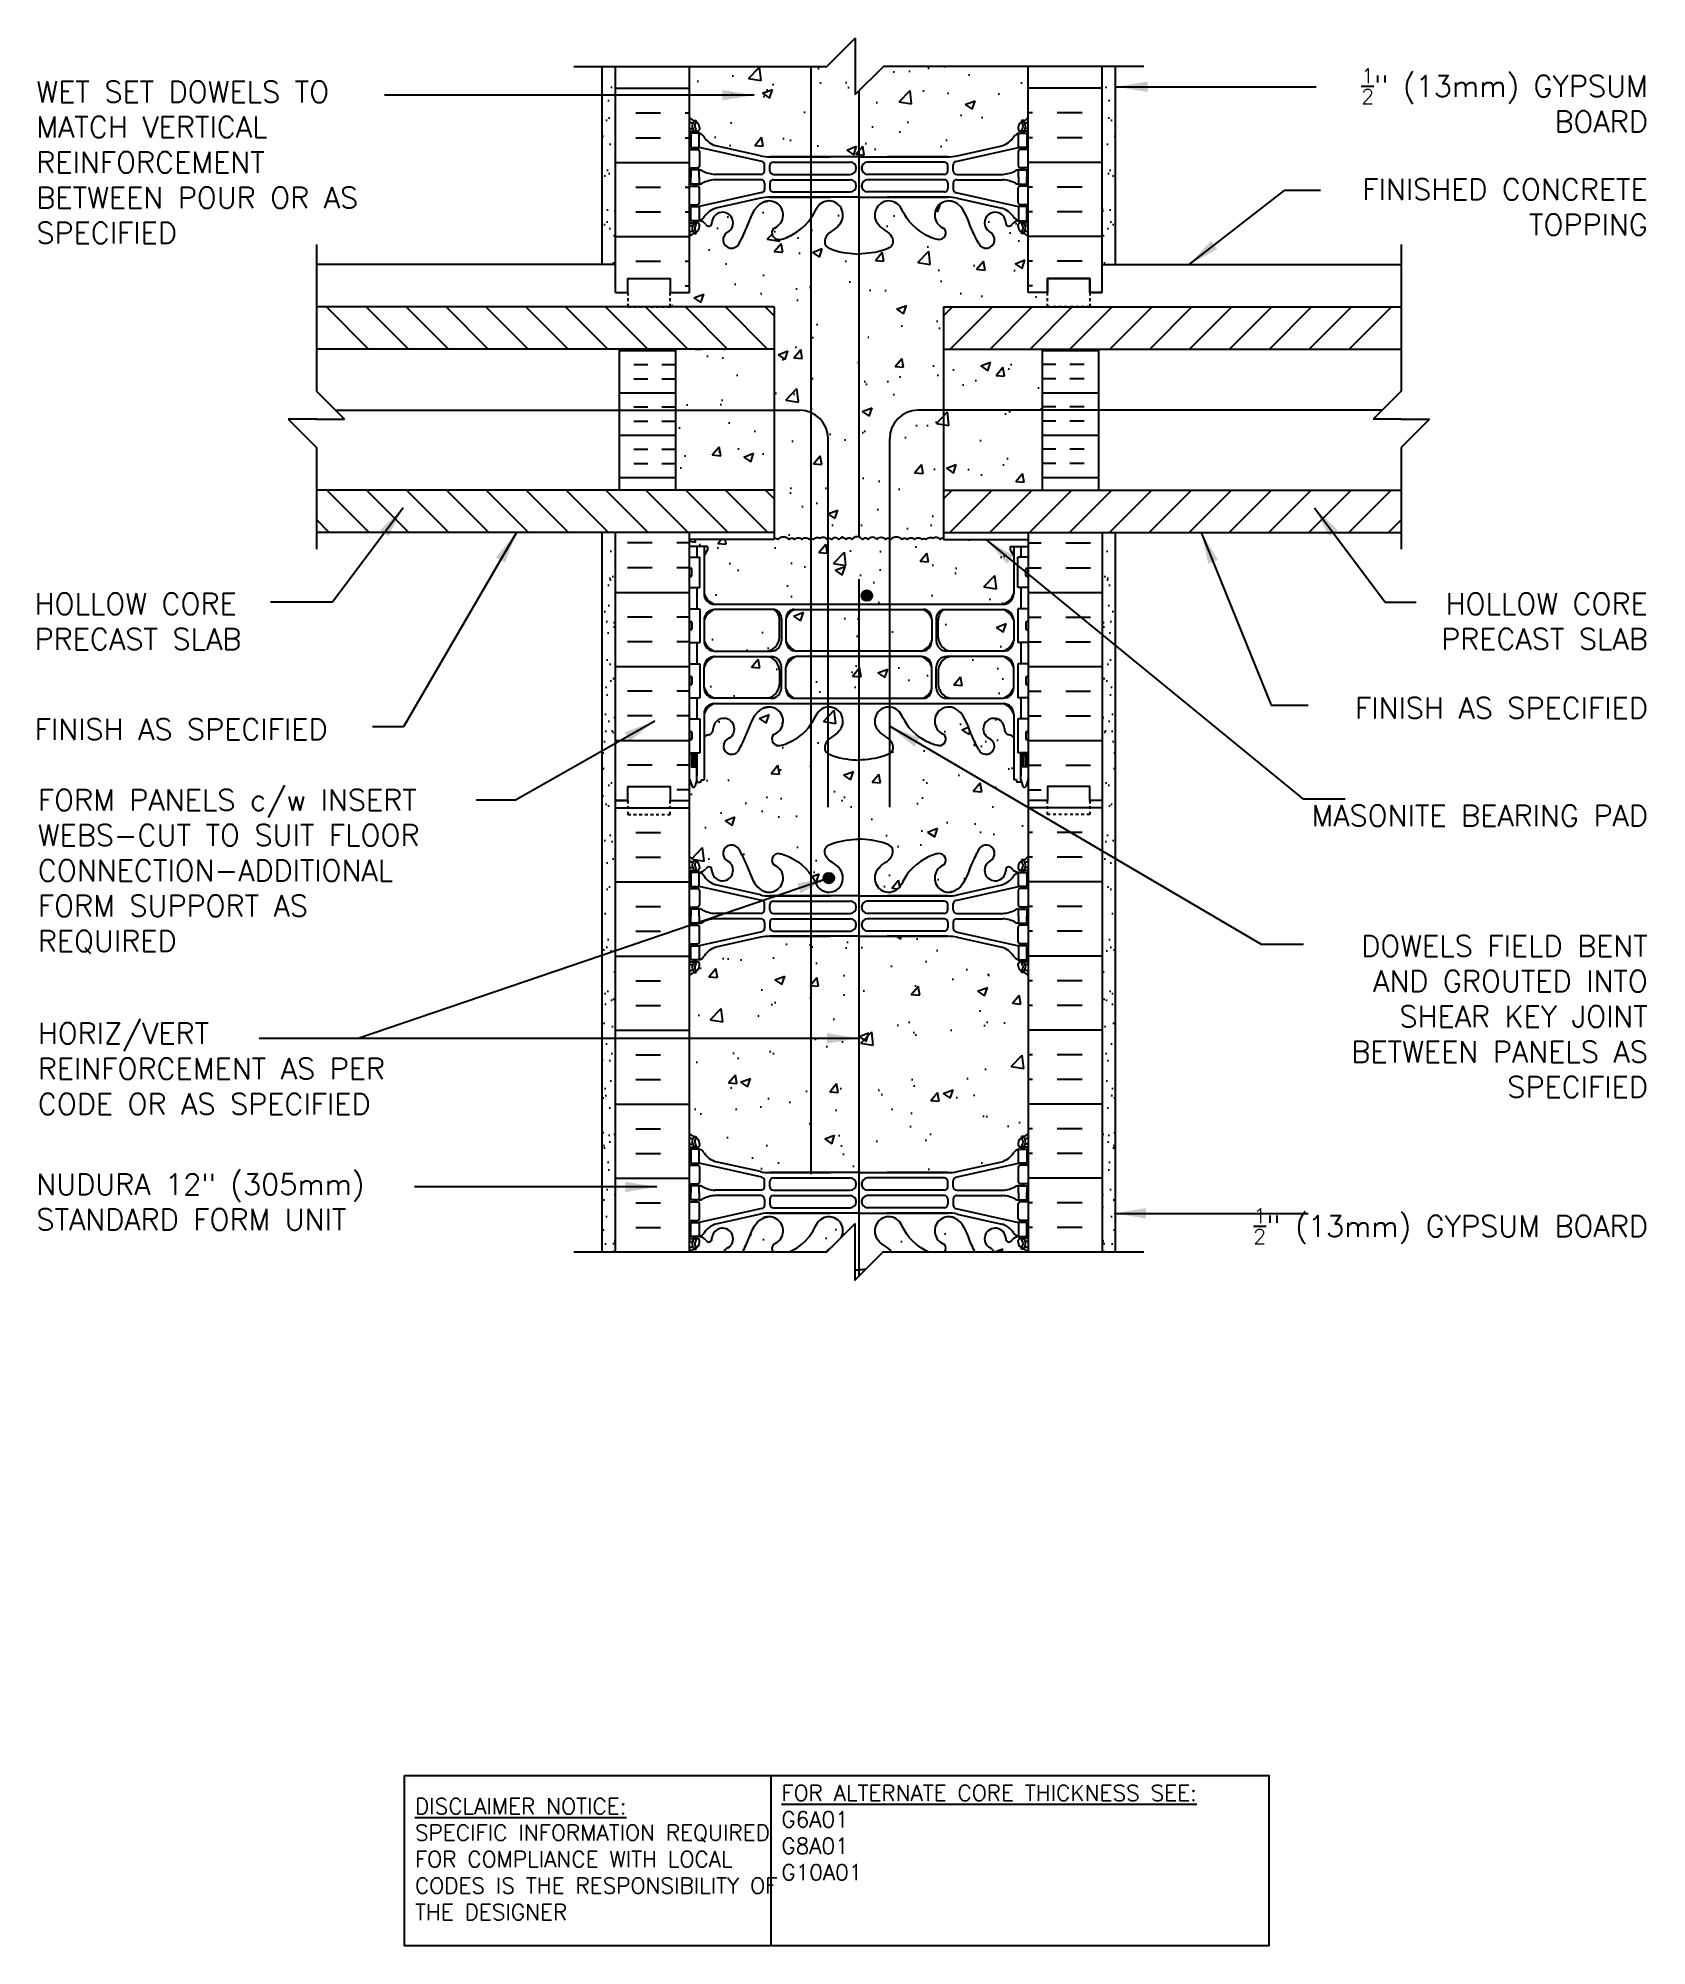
# Model space of a CAD drawing. Header units: inches. Extents: x 251.1 to 308.1, y 82.2 to 149.8.
import ezdxf

# ---------------------------------------------------------------- set-up
doc = ezdxf.new("R2010")
doc.units = ezdxf.units.IN
doc.header["$LTSCALE"] = 0.5
doc.header["$MEASUREMENT"] = 0
doc.linetypes.add('DASHED2', pattern=[0.375, 0.25, -0.125])
for name, color, linetype in [('HATCH', 12, 'Continuous'), ('line25', 2, 'Continuous'), ('LINE3', 3, 'Continuous'), ('LINE50', 5, 'Continuous'), ('LINE9', 9, 'Continuous'), ('TEXT', 4, 'Continuous'), ('Web_Edge', 9, 'Continuous')]:
    doc.layers.add(name, color=color, linetype=linetype)
doc.styles.add('DIM', font='romans.shx', dxfattribs={"width": 0.7})
doc.styles.add('ROMANS', font='romans.shx', dxfattribs={"height": 0.75})
doc.styles.get("Standard").update_dxf_attribs({"font": 'romans.shx', "height": 0.75})
doc.dimstyles.new('ext_12', dxfattribs={"dimscale": 12, "dimtxt": 0.09375, "dimasz": 0.09375, "dimexe": 0.09375, "dimexo": 0.0625, "dimgap": 0.0625, "dimtad": 1, "dimdec": 1, "dimzin": 3, "dimdsep": 46, "dimlunit": 4, "dimtxsty": 'DIM', "dimcen": 0.09, "dimdle": 0.09375, "dimclrt": 4, "dimadec": 0, "dimazin": 0, "dimtfac": 1, "dimtdec": 1, "dimtmove": 2, "dimatfit": 3, "dimfxl": 1, "dimfrac": 2, "dimtolj": 1, "dimtzin": 0, "dimarcsym": 0})
pattern_1 = [(50, (0, 0), (3.5863, -0.31376), [0.375, -4.125]), (355, (0, 0), (-0.693757, 3.76096), [0.3, -3.3]), (100.4514, (0.299, -0.026), (2.892544, 3.4472), [0.3187, -3.50571]), (46.1842, (0, 1), (5.336207, -0.827596), [0.5625, -6.1875]), (96.6356, (0.4447, 0.931), (4.67331, 4.87059), [0.47805, -5.25857]), (351.1842, (0, 1), (4.67331, 4.87059), [0.45, -4.95]), (21, (0.5, 0.75), (2.984535, -2.013094), [0.375, -4.125]), (326, (0.5, 0.75), (1.216577, 3.62575), [0.3, -3.3]), (71.4514, (0.7487, 0.5822), (4.201112, 1.612656), [0.3187, -3.50571]), (37.5, (0, 0), (0.0607993, 1.6644693), [0, -3.26, 0, -3.35, 0, -3.3125]), (7.5, (0, 0), (1.315348, 1.972059), [0, -1.91, 0, -3.185, 0, -1.2625]), (327.5, (-1.115, 0), (2.669112, -0.1127744), [0, -1.25, 0, -3.9, 0, -5.175]), (317.5, (-1.615, 0), (2.915931, 0.500525), [0, -1.625, 0, -2.59, 0, -3.675])]

msp = doc.modelspace()

# ---------------------------------------------------------------- texts
at = {"layer": 'TEXT', "char_height": 0.75, "style": 'ROMANS'}
for s, insert, width, attachment_point in [('\\A1;{\\H0.7x;\\S1/2;}" (13mm) GYPSUM BOARD', (308.175, 147.624), 12.99266, 6), ('WET SET DOWELS TO MATCH VERTICAL REINFORCEMENT BETWEEN POUR OR AS SPECIFIED', (251.038, 145.424), 12.95276, 4), ('\\A1;FINISHED CONCRETE TOPPING', (308.175, 143.841), 12.99266, 6), ('\\A1;HOLLOW CORE PRECAST SLAB', (250.978, 129.154), 10.94608, 4), ('\\A1;HOLLOW CORE PRECAST SLAB', (308.175, 129.155), 10.94608, 6), ('\\A1;FINISH AS SPECIFIED', (308.175, 126.088), 12.93148, 6), ('\\A1;FINISH AS SPECIFIED', (250.978, 125.331), 12.93148, 4), ('FORM PANELS c/w INSERT WEBS-CUT TO SUIT FLOOR CONNECTION-ADDITIONAL\\PFORM SUPPORT AS \\PREQUIRED', (251.09, 120.293), 17.8384, 4), ('MASONITE BEARING PAD', (308.175, 122.27), 12.4225, 6), ('DOWELS FIELD BENT AND GROUTED INTO SHEAR KEY JOINT BETWEEN PANELS AS SPECIFIED', (308.175, 115.154), 13.62291, 6), ('HORIZ/VERT REINFORCEMENT AS PER CODE OR AS SPECIFIED', (251.09, 113.306), 15.33694, 4), ('NUDURA 12" (305mm) STANDARD FORM UNIT', (251.038, 108.584), 14.95852, 4), ('\\A1;{\\H0.7x;\\S1/2;}" (13mm) GYPSUM BOARD', (308.175, 107.722), 13.59481, 6)]:
    msp.add_mtext(s, dxfattribs=dict(at, insert=insert, width=width, attachment_point=attachment_point))
at = {"layer": 'TEXT', "char_height": 0.5625, "attachment_point": 4}
for s, insert, width in [('{\\LFOR ALTERNATE CORE THICKNESS SEE:\\P}G6A01\\PG8A01\\PG10A01', (277.457, 86.231), 23.33295), ('{\\LDISCLAIMER NOTICE:}\\PSPECIFIC INFORMATION REQUIRED FOR COMPLIANCE WITH LOCAL CODES IS THE RESPONSIBILITY OF THE DESIGNER', (264.465, 85.291), 14.00235)]:
    msp.add_mtext(s, dxfattribs=dict(at, insert=insert, width=width))

# ---------------------------------------------------------------- hatches: boundary and pattern name
at = {"layer": 'HATCH'}
h = msp.add_hatch(dxfattribs=at)
h.set_pattern_fill('AR-CONC', color=256, scale=0.5)
h.set_pattern_definition(pattern_1)
h.paths.add_polyline_path([(285.967, 146.861), (285.967, 146.903), (286.057, 146.903, 0.088416), (286.203, 147), (286.203, 148.825), (281.073, 148.825), (280.073, 147.825), (280.073, 149.825), (279.073, 148.825), (274.203, 148.825), (274.203, 147, 0.088416), (274.349, 146.903), (274.439, 146.903), (274.439, 146.861, -0.249069), (274.549, 146.654), (274.549, 146.587, -0.414214), (274.487, 146.524), (274.439, 146.524), (274.439, 146.454), (274.544, 146.454, -0.155529), (274.72, 146.32, 0.180914), (275.137, 146.009), (276.718, 145.656, 0.054974), (277.045, 145.62), (280.203, 145.62), (283.361, 145.62, 0.054974), (283.688, 145.656), (285.269, 146.009, 0.180914), (285.686, 146.32, -0.155529), (285.862, 146.454), (285.967, 146.454), (285.967, 146.524), (285.92, 146.524, -0.414214), (285.857, 146.587), (285.857, 146.654, -0.249069)])
edge = h.paths.add_edge_path()
edge.add_line((283.203, 140.308), (286.891, 140.308))
edge.add_line((286.891, 140.308), (286.891, 140.808))
edge.add_line((286.891, 140.808), (286.203, 140.808))
edge.add_line((286.203, 140.808), (286.203, 142.808))
edge.add_arc((285.857, 142.447), 0.5, 46.21089, 66.42182)
edge.add_line((286.057, 142.905), (285.967, 142.905))
edge.add_line((285.967, 142.905), (285.967, 142.947))
edge.add_arc((286.107, 143.154), 0.25, 180, 235.9442, ccw=False)
edge.add_line((285.857, 143.154), (285.857, 143.222))
edge.add_arc((285.92, 143.222), 0.0625, 90, 180, ccw=False)
edge.add_line((285.92, 143.284), (285.967, 143.284))
edge.add_line((285.967, 143.284), (285.967, 143.354))
edge.add_line((285.967, 143.354), (285.862, 143.354))
edge.add_arc((285.9, 143.004), 0.352, 96.12908, 141.53314)
edge.add_arc((285.522, 143.273), 0.113, 167.81557, 334.05694, ccw=False)
edge.add_arc((285.037, 143.278), 0.375, 2.92371, 239.86753)
edge.add_arc((284.717, 142.684), 0.3, -152.40303, 63.94252, ccw=False)
edge.add_spline(control_points=[(284.451, 142.545), (284.385, 142.674), (284.318, 142.803), (284.255, 142.942)], knot_values=[0, 0, 0, 0, 0.447744, 0.447744, 0.447744, 0.447744], degree=3, periodic=0)
edge.add_spline(control_points=[(284.255, 142.942), (284.236, 142.982), (284.158, 143.161), (284.086, 143.359), (284.022, 143.502)], knot_values=[0.447744, 0.447744, 0.447744, 0.447744, 0.579211, 1.009728, 1.009728, 1.009728, 1.009728], degree=3, periodic=0)
edge.add_spline(control_points=[(284.022, 143.502), (284.006, 143.537), (283.99, 143.571), (283.973, 143.605)], knot_values=[1.009728, 1.009728, 1.009728, 1.009728, 1.116334, 1.116334, 1.116334, 1.116334], degree=3, periodic=0)
edge.add_spline(control_points=[(283.973, 143.605), (283.959, 143.632), (283.945, 143.658), (283.93, 143.683)], knot_values=[1.116334, 1.116334, 1.116334, 1.116334, 1.201719, 1.201719, 1.201719, 1.201719], degree=3, periodic=0)
edge.add_spline(control_points=[(283.93, 143.683), (283.916, 143.707), (283.902, 143.731), (283.887, 143.753)], knot_values=[1.201719, 1.201719, 1.201719, 1.201719, 1.282554, 1.282554, 1.282554, 1.282554], degree=3, periodic=0)
edge.add_spline(control_points=[(283.887, 143.753), (283.876, 143.769), (283.865, 143.785), (283.854, 143.8)], knot_values=[1.282554, 1.282554, 1.282554, 1.282554, 1.339569, 1.339569, 1.339569, 1.339569], degree=3, periodic=0)
edge.add_spline(control_points=[(283.854, 143.8), (283.844, 143.814), (283.833, 143.828), (283.821, 143.841)], knot_values=[1.339569, 1.339569, 1.339569, 1.339569, 1.393854, 1.393854, 1.393854, 1.393854], degree=3, periodic=0)
edge.add_spline(control_points=[(283.821, 143.841), (283.809, 143.855), (283.797, 143.869), (283.784, 143.882)], knot_values=[1.393854, 1.393854, 1.393854, 1.393854, 1.451471, 1.451471, 1.451471, 1.451471], degree=3, periodic=0)
edge.add_spline(control_points=[(283.784, 143.882), (283.772, 143.894), (283.76, 143.905), (283.748, 143.916)], knot_values=[1.451471, 1.451471, 1.451471, 1.451471, 1.505342, 1.505342, 1.505342, 1.505342], degree=3, periodic=0)
edge.add_spline(control_points=[(283.748, 143.916), (283.734, 143.928), (283.72, 143.94), (283.706, 143.95)], knot_values=[1.505342, 1.505342, 1.505342, 1.505342, 1.563384, 1.563384, 1.563384, 1.563384], degree=3, periodic=0)
edge.add_spline(control_points=[(283.706, 143.95), (283.692, 143.96), (283.678, 143.969), (283.664, 143.977)], knot_values=[1.563384, 1.563384, 1.563384, 1.563384, 1.616944, 1.616944, 1.616944, 1.616944], degree=3, periodic=0)
edge.add_spline(control_points=[(283.664, 143.977), (283.653, 143.984), (283.641, 143.991), (283.629, 143.997)], knot_values=[1.616944, 1.616944, 1.616944, 1.616944, 1.660465, 1.660465, 1.660465, 1.660465], degree=3, periodic=0)
edge.add_spline(control_points=[(283.629, 143.997), (283.617, 144.003), (283.605, 144.008), (283.592, 144.013)], knot_values=[1.660465, 1.660465, 1.660465, 1.660465, 1.703896, 1.703896, 1.703896, 1.703896], degree=3, periodic=0)
edge.add_spline(control_points=[(283.592, 144.013), (283.582, 144.017), (283.572, 144.021), (283.562, 144.024)], knot_values=[1.703896, 1.703896, 1.703896, 1.703896, 1.737704, 1.737704, 1.737704, 1.737704], degree=3, periodic=0)
edge.add_spline(control_points=[(283.562, 144.024), (283.55, 144.028), (283.537, 144.032), (283.523, 144.036)], knot_values=[1.737704, 1.737704, 1.737704, 1.737704, 1.78039, 1.78039, 1.78039, 1.78039], degree=3, periodic=0)
edge.add_spline(control_points=[(283.523, 144.036), (283.51, 144.039), (283.496, 144.042), (283.481, 144.045)], knot_values=[1.78039, 1.78039, 1.78039, 1.78039, 1.824512, 1.824512, 1.824512, 1.824512], degree=3, periodic=0)
edge.add_spline(control_points=[(283.481, 144.045), (283.465, 144.049), (283.448, 144.051), (283.432, 144.054)], knot_values=[1.824512, 1.824512, 1.824512, 1.824512, 1.875321, 1.875321, 1.875321, 1.875321], degree=3, periodic=0)
edge.add_arc((283.391, 143.556), 0.5, 85.29258, 251.79367)
edge.add_arc((283.044, 142.931), 0.242, -90, 38.23271, ccw=False)
edge.add_spline(control_points=[(283.044, 142.689), (283.036, 142.689), (283.028, 142.689), (283.019, 142.69)], knot_values=[0.038125, 0.038125, 0.038125, 0.038125, 0.057026, 0.057026, 0.057026, 0.057026], degree=3, periodic=0)
edge.add_spline(control_points=[(282.993, 142.692), (283.002, 142.691), (283.01, 142.69), (283.019, 142.69)], knot_values=[0.057026, 0.057026, 0.057026, 0.057026, 0.075602, 0.075602, 0.075602, 0.075602], degree=3, periodic=0)
edge.add_spline(control_points=[(282.964, 142.697), (282.973, 142.695), (282.983, 142.694), (282.993, 142.692)], knot_values=[0.075602, 0.075602, 0.075602, 0.075602, 0.094834, 0.094834, 0.094834, 0.094834], degree=3, periodic=0)
edge.add_spline(control_points=[(282.964, 142.697), (282.934, 142.703), (282.903, 142.712), (282.87, 142.722)], knot_values=[0.094834, 0.094834, 0.094834, 0.094834, 0.151529, 0.151529, 0.151529, 0.151529], degree=3, periodic=0)
edge.add_spline(control_points=[(282.87, 142.722), (282.805, 142.744), (282.735, 142.774), (282.667, 142.807)], knot_values=[0.151529, 0.151529, 0.151529, 0.151529, 0.264927, 0.264927, 0.264927, 0.264927], degree=3, periodic=0)
edge.add_spline(control_points=[(282.667, 142.807), (282.634, 142.823), (282.591, 142.846), (282.55, 142.869), (282.54, 142.874)], knot_values=[0.264927, 0.264927, 0.264927, 0.264927, 0.320663, 0.337943, 0.337943, 0.337943, 0.337943], degree=3, periodic=0)
edge.add_spline(control_points=[(282.54, 142.874), (282.496, 142.899), (282.455, 142.923), (282.416, 142.949)], knot_values=[0.337943, 0.337943, 0.337943, 0.337943, 0.416132, 0.416132, 0.416132, 0.416132], degree=3, periodic=0)
edge.add_spline(control_points=[(282.416, 142.949), (282.38, 142.972), (282.346, 142.996), (282.314, 143.02)], knot_values=[0.416132, 0.416132, 0.416132, 0.416132, 0.48854, 0.48854, 0.48854, 0.48854], degree=3, periodic=0)
edge.add_spline(control_points=[(282.314, 143.02), (282.279, 143.046), (282.246, 143.072), (282.214, 143.098)], knot_values=[0.48854, 0.48854, 0.48854, 0.48854, 0.567328, 0.567328, 0.567328, 0.567328], degree=3, periodic=0)
edge.add_spline(control_points=[(282.214, 143.098), (282.186, 143.123), (282.159, 143.147), (282.133, 143.171)], knot_values=[0.567328, 0.567328, 0.567328, 0.567328, 0.639328, 0.639328, 0.639328, 0.639328], degree=3, periodic=0)
edge.add_spline(control_points=[(282.133, 143.171), (282.105, 143.198), (282.079, 143.225), (282.054, 143.252)], knot_values=[0.639328, 0.639328, 0.639328, 0.639328, 0.718521, 0.718521, 0.718521, 0.718521], degree=3, periodic=0)
edge.add_spline(control_points=[(282.054, 143.252), (282.032, 143.276), (282.011, 143.301), (281.991, 143.325)], knot_values=[0.718521, 0.718521, 0.718521, 0.718521, 0.789856, 0.789856, 0.789856, 0.789856], degree=3, periodic=0)
edge.add_spline(control_points=[(281.991, 143.325), (281.969, 143.352), (281.948, 143.379), (281.929, 143.406)], knot_values=[0.789856, 0.789856, 0.789856, 0.789856, 0.869703, 0.869703, 0.869703, 0.869703], degree=3, periodic=0)
edge.add_spline(control_points=[(281.929, 143.406), (281.908, 143.435), (281.889, 143.463), (281.872, 143.491)], knot_values=[0.869703, 0.869703, 0.869703, 0.869703, 0.95312, 0.95312, 0.95312, 0.95312], degree=3, periodic=0)
edge.add_spline(control_points=[(281.872, 143.491), (281.841, 143.539), (281.813, 143.586), (281.788, 143.632)], knot_values=[0.95312, 0.95312, 0.95312, 0.95312, 1.0964, 1.0964, 1.0964, 1.0964], degree=3, periodic=0)
edge.add_spline(control_points=[(281.788, 143.632), (281.763, 143.678), (281.741, 143.722), (281.719, 143.765)], knot_values=[1.0964, 1.0964, 1.0964, 1.0964, 1.237398, 1.237398, 1.237398, 1.237398], degree=3, periodic=0)
edge.add_spline(control_points=[(281.719, 143.765), (281.716, 143.772), (281.713, 143.778), (281.71, 143.784)], knot_values=[1.237398, 1.237398, 1.237398, 1.237398, 1.258119, 1.258119, 1.258119, 1.258119], degree=3, periodic=0)
edge.add_arc((281.266, 143.556), 0.5, 28.0183, 224.18751)
edge.add_spline(control_points=[(280.907, 143.207), (281.015, 143.044), (281.375, 142.953), (281.451, 142.458), (280.903, 142.222), (280.499, 142.194), (280.203, 142.173)], knot_values=[0.229407, 0.229407, 0.229407, 0.229407, 0.844432, 1.128849, 1.464331, 2.389004, 2.389004, 2.389004, 2.389004], degree=3, periodic=0)
edge.add_spline(control_points=[(280.203, 142.173), (279.907, 142.194), (279.503, 142.222), (278.955, 142.458), (279.032, 142.953), (279.391, 143.044), (279.499, 143.207)], knot_values=[0.229407, 0.229407, 0.229407, 0.229407, 1.15408, 1.489562, 1.773979, 2.389004, 2.389004, 2.389004, 2.389004], degree=3, periodic=0)
edge.add_arc((279.141, 143.556), 0.5, 315.81249, 511.9817)
edge.add_spline(control_points=[(278.696, 143.784), (278.693, 143.778), (278.69, 143.772), (278.687, 143.765)], knot_values=[1.237398, 1.237398, 1.237398, 1.237398, 1.258119, 1.258119, 1.258119, 1.258119], degree=3, periodic=0)
edge.add_spline(control_points=[(278.687, 143.765), (278.665, 143.722), (278.643, 143.678), (278.618, 143.632)], knot_values=[1.0964, 1.0964, 1.0964, 1.0964, 1.237398, 1.237398, 1.237398, 1.237398], degree=3, periodic=0)
edge.add_spline(control_points=[(278.618, 143.632), (278.593, 143.586), (278.565, 143.539), (278.535, 143.491)], knot_values=[0.95312, 0.95312, 0.95312, 0.95312, 1.0964, 1.0964, 1.0964, 1.0964], degree=3, periodic=0)
edge.add_spline(control_points=[(278.535, 143.491), (278.517, 143.463), (278.498, 143.435), (278.477, 143.406)], knot_values=[0.869703, 0.869703, 0.869703, 0.869703, 0.95312, 0.95312, 0.95312, 0.95312], degree=3, periodic=0)
edge.add_spline(control_points=[(278.477, 143.406), (278.458, 143.379), (278.437, 143.352), (278.415, 143.325)], knot_values=[0.789856, 0.789856, 0.789856, 0.789856, 0.869703, 0.869703, 0.869703, 0.869703], degree=3, periodic=0)
edge.add_spline(control_points=[(278.415, 143.325), (278.395, 143.301), (278.374, 143.276), (278.352, 143.252)], knot_values=[0.718521, 0.718521, 0.718521, 0.718521, 0.789856, 0.789856, 0.789856, 0.789856], degree=3, periodic=0)
edge.add_spline(control_points=[(278.352, 143.252), (278.327, 143.225), (278.301, 143.198), (278.273, 143.171)], knot_values=[0.639328, 0.639328, 0.639328, 0.639328, 0.718521, 0.718521, 0.718521, 0.718521], degree=3, periodic=0)
edge.add_spline(control_points=[(278.273, 143.171), (278.247, 143.147), (278.22, 143.123), (278.192, 143.098)], knot_values=[0.567327, 0.567327, 0.567327, 0.567327, 0.639328, 0.639328, 0.639328, 0.639328], degree=3, periodic=0)
edge.add_spline(control_points=[(278.192, 143.098), (278.161, 143.072), (278.128, 143.046), (278.092, 143.02)], knot_values=[0.48854, 0.48854, 0.48854, 0.48854, 0.567327, 0.567327, 0.567327, 0.567327], degree=3, periodic=0)
edge.add_spline(control_points=[(278.092, 143.02), (278.06, 142.996), (278.026, 142.972), (277.99, 142.949)], knot_values=[0.41613, 0.41613, 0.41613, 0.41613, 0.48854, 0.48854, 0.48854, 0.48854], degree=3, periodic=0)
edge.add_spline(control_points=[(277.99, 142.949), (277.942, 142.918), (277.862, 142.87), (277.772, 142.823), (277.739, 142.807)], knot_values=[0.264927, 0.264927, 0.264927, 0.264927, 0.360394, 0.41613, 0.41613, 0.41613, 0.41613], degree=3, periodic=0)
edge.add_spline(control_points=[(277.739, 142.807), (277.671, 142.774), (277.601, 142.744), (277.536, 142.722)], knot_values=[0.151529, 0.151529, 0.151529, 0.151529, 0.264927, 0.264927, 0.264927, 0.264927], degree=3, periodic=0)
edge.add_spline(control_points=[(277.536, 142.722), (277.503, 142.712), (277.472, 142.703), (277.443, 142.697)], knot_values=[0.094834, 0.094834, 0.094834, 0.094834, 0.151529, 0.151529, 0.151529, 0.151529], degree=3, periodic=0)
edge.add_spline(control_points=[(277.443, 142.697), (277.433, 142.695), (277.423, 142.694), (277.414, 142.692)], knot_values=[0.075602, 0.075602, 0.075602, 0.075602, 0.094834, 0.094834, 0.094834, 0.094834], degree=3, periodic=0)
edge.add_spline(control_points=[(277.414, 142.692), (277.405, 142.691), (277.396, 142.69), (277.387, 142.69)], knot_values=[0.057025, 0.057025, 0.057025, 0.057025, 0.075602, 0.075602, 0.075602, 0.075602], degree=3, periodic=0)
edge.add_spline(control_points=[(277.387, 142.69), (277.378, 142.689), (277.37, 142.689), (277.362, 142.689)], knot_values=[0.038125, 0.038125, 0.038125, 0.038125, 0.057025, 0.057025, 0.057025, 0.057025], degree=3, periodic=0)
edge.add_arc((277.362, 142.931), 0.242, 141.76729, 272.82798, ccw=False)
edge.add_arc((277.016, 143.556), 0.5, 288.20633, 454.70742)
edge.add_spline(control_points=[(276.975, 144.054), (276.958, 144.051), (276.941, 144.049), (276.925, 144.045)], knot_values=[1.824512, 1.824512, 1.824512, 1.824512, 1.875321, 1.875321, 1.875321, 1.875321], degree=3, periodic=0)
edge.add_spline(control_points=[(276.925, 144.045), (276.911, 144.042), (276.897, 144.039), (276.883, 144.036)], knot_values=[1.78039, 1.78039, 1.78039, 1.78039, 1.824512, 1.824512, 1.824512, 1.824512], degree=3, periodic=0)
edge.add_spline(control_points=[(276.883, 144.036), (276.87, 144.032), (276.857, 144.028), (276.844, 144.024)], knot_values=[1.737704, 1.737704, 1.737704, 1.737704, 1.78039, 1.78039, 1.78039, 1.78039], degree=3, periodic=0)
edge.add_spline(control_points=[(276.844, 144.024), (276.834, 144.021), (276.824, 144.017), (276.814, 144.013)], knot_values=[1.703896, 1.703896, 1.703896, 1.703896, 1.737704, 1.737704, 1.737704, 1.737704], degree=3, periodic=0)
edge.add_spline(control_points=[(276.814, 144.013), (276.813, 144.013), (276.811, 144.012), (276.81, 144.012)], knot_values=[1.69951, 1.69951, 1.69951, 1.69951, 1.703896, 1.703896, 1.703896, 1.703896], degree=3, periodic=0)
edge.add_spline(control_points=[(276.81, 144.012), (276.799, 144.007), (276.788, 144.002), (276.777, 143.997)], knot_values=[1.660465, 1.660465, 1.660465, 1.660465, 1.69951, 1.69951, 1.69951, 1.69951], degree=3, periodic=0)
edge.add_spline(control_points=[(276.777, 143.997), (276.765, 143.991), (276.753, 143.984), (276.742, 143.977)], knot_values=[1.616944, 1.616944, 1.616944, 1.616944, 1.660465, 1.660465, 1.660465, 1.660465], degree=3, periodic=0)
edge.add_spline(control_points=[(276.742, 143.977), (276.728, 143.969), (276.714, 143.96), (276.701, 143.95)], knot_values=[1.563384, 1.563384, 1.563384, 1.563384, 1.616944, 1.616944, 1.616944, 1.616944], degree=3, periodic=0)
edge.add_spline(control_points=[(276.701, 143.95), (276.686, 143.94), (276.672, 143.928), (276.659, 143.916)], knot_values=[1.505342, 1.505342, 1.505342, 1.505342, 1.563384, 1.563384, 1.563384, 1.563384], degree=3, periodic=0)
edge.add_spline(control_points=[(276.659, 143.916), (276.646, 143.905), (276.634, 143.894), (276.622, 143.882)], knot_values=[1.451471, 1.451471, 1.451471, 1.451471, 1.505342, 1.505342, 1.505342, 1.505342], degree=3, periodic=0)
edge.add_spline(control_points=[(276.622, 143.882), (276.609, 143.869), (276.597, 143.855), (276.585, 143.841)], knot_values=[1.393854, 1.393854, 1.393854, 1.393854, 1.451471, 1.451471, 1.451471, 1.451471], degree=3, periodic=0)
edge.add_spline(control_points=[(276.585, 143.841), (276.574, 143.828), (276.563, 143.814), (276.552, 143.8)], knot_values=[1.339567, 1.339567, 1.339567, 1.339567, 1.393854, 1.393854, 1.393854, 1.393854], degree=3, periodic=0)
edge.add_spline(control_points=[(276.552, 143.8), (276.541, 143.785), (276.53, 143.769), (276.519, 143.753)], knot_values=[1.282554, 1.282554, 1.282554, 1.282554, 1.339567, 1.339567, 1.339567, 1.339567], degree=3, periodic=0)
edge.add_spline(control_points=[(276.519, 143.753), (276.504, 143.731), (276.49, 143.707), (276.476, 143.683)], knot_values=[1.201719, 1.201719, 1.201719, 1.201719, 1.282554, 1.282554, 1.282554, 1.282554], degree=3, periodic=0)
edge.add_spline(control_points=[(276.476, 143.683), (276.461, 143.658), (276.447, 143.632), (276.433, 143.605)], knot_values=[1.116334, 1.116334, 1.116334, 1.116334, 1.201719, 1.201719, 1.201719, 1.201719], degree=3, periodic=0)
edge.add_spline(control_points=[(276.433, 143.605), (276.416, 143.571), (276.4, 143.537), (276.384, 143.502)], knot_values=[1.009728, 1.009728, 1.009728, 1.009728, 1.116334, 1.116334, 1.116334, 1.116334], degree=3, periodic=0)
edge.add_spline(control_points=[(276.384, 143.502), (276.32, 143.359), (276.248, 143.161), (276.17, 142.982), (276.151, 142.942)], knot_values=[0.447744, 0.447744, 0.447744, 0.447744, 0.878261, 1.009728, 1.009728, 1.009728, 1.009728], degree=3, periodic=0)
edge.add_spline(control_points=[(276.151, 142.942), (276.088, 142.803), (276.021, 142.674), (275.955, 142.545)], knot_values=[0, 0, 0, 0, 0.447744, 0.447744, 0.447744, 0.447744], degree=3, periodic=0)
edge.add_arc((275.689, 142.684), 0.3, 116.05748, 333.11463, ccw=False)
edge.add_arc((275.369, 143.278), 0.375, 300.13247, 537.07629)
edge.add_arc((274.884, 143.273), 0.113, -154.05694, 12.18443, ccw=False)
edge.add_arc((274.507, 143.004), 0.352, 38.46686, 83.87092)
edge.add_line((274.544, 143.354), (274.439, 143.354))
edge.add_line((274.439, 143.354), (274.439, 143.284))
edge.add_line((274.439, 143.284), (274.487, 143.284))
edge.add_arc((274.487, 143.222), 0.0625, 0, 90, ccw=False)
edge.add_line((274.549, 143.222), (274.549, 143.154))
edge.add_arc((274.299, 143.154), 0.25, 304.0558, 360, ccw=False)
edge.add_line((274.439, 142.947), (274.439, 142.905))
edge.add_line((274.439, 142.905), (274.349, 142.905))
edge.add_arc((274.549, 142.447), 0.5, 113.57818, 133.78911)
edge.add_line((274.203, 142.808), (274.203, 140.808))
edge.add_line((274.203, 140.808), (273.516, 140.808))
edge.add_line((273.516, 140.808), (273.516, 140.308))
edge.add_line((273.516, 140.308), (277.203, 140.308))
edge.add_line((277.203, 140.308), (277.203, 137.308))
edge.add_line((277.203, 137.308), (277.203, 132.308))
edge.add_line((277.203, 132.308), (277.203, 132.099))
edge.add_arc((277.241, 131.987), 0.118, 35, 108.59914, ccw=False)
edge.add_arc((277.533, 131.918), 0.239, 35, 145, ccw=False)
edge.add_arc((277.827, 131.985), 0.121, 35, 145, ccw=False)
edge.add_arc((278.054, 131.965), 0.156, 35, 145, ccw=False)
edge.add_arc((278.309, 131.965), 0.156, 35, 145, ccw=False)
edge.add_arc((278.515, 132), 0.0954, 35, 145, ccw=False)
edge.add_arc((278.741, 131.951), 0.181, 57.87874, 145, ccw=False)
edge.add_arc((278.934, 131.951), 0.181, 35, 122.12126, ccw=False)
edge.add_arc((279.161, 132), 0.0954, 35, 145, ccw=False)
edge.add_arc((279.367, 131.965), 0.156, 35, 145, ccw=False)
edge.add_arc((279.622, 131.965), 0.156, 35, 145, ccw=False)
edge.add_arc((279.849, 131.985), 0.121, 35, 145, ccw=False)
edge.add_arc((280.143, 131.918), 0.239, 35, 145, ccw=False)
edge.add_arc((280.435, 131.987), 0.118, 35, 145, ccw=False)
edge.add_arc((280.686, 131.955), 0.184, 34.15368, 147.08272, ccw=False)
edge.add_arc((280.99, 131.955), 0.184, 32.91728, 145.84632, ccw=False)
edge.add_arc((281.241, 131.987), 0.118, 35, 145, ccw=False)
edge.add_arc((281.533, 131.918), 0.239, 35, 145, ccw=False)
edge.add_arc((281.827, 131.985), 0.121, 35, 145, ccw=False)
edge.add_arc((282.054, 131.965), 0.156, 35, 145, ccw=False)
edge.add_arc((282.309, 131.965), 0.156, 35, 145, ccw=False)
edge.add_arc((282.515, 132), 0.0954, 35, 145, ccw=False)
edge.add_arc((282.741, 131.951), 0.181, 57.87874, 145, ccw=False)
edge.add_arc((282.934, 131.951), 0.181, 35, 122.12126, ccw=False)
edge.add_arc((283.161, 132), 0.0954, 63.94916, 145, ccw=False)
edge.add_line((283.203, 132.086), (283.203, 132.308))
edge.add_line((283.203, 132.308), (283.203, 137.308))
edge.add_line((283.203, 137.308), (283.203, 140.308))
h.paths.add_polyline_path([(286.703, 138.808), (283.203, 138.808), (283.203, 137.308), (283.203, 133.808), (286.703, 133.808)], flags=17)
h.paths.add_polyline_path([(277.203, 137.308), (277.203, 138.808), (273.703, 138.808), (273.703, 133.808), (277.203, 133.808)], flags=17)
h.paths.add_polyline_path([(277.388, 127.417, 0.410093), (276.888, 127.91), (275.088, 127.91, 0.225652), (274.713, 127.535), (274.713, 126.809, 0.225652), (275.088, 126.434), (276.888, 126.434, 0.406005), (277.388, 126.92)])
h.paths.add_polyline_path([(276.888, 128.1), (275.088, 128.1, -0.414214), (274.713, 128.475), (274.713, 129.201, -0.414214), (275.088, 129.576), (277.194, 129.576, -0.24677), (277.388, 129.191), (277.388, 128.608, -0.418521)])
h.paths.add_polyline_path([(282.791, 129.243, 0.185301), (282.492, 129.576), (277.914, 129.576, 0.185301), (277.616, 129.243), (277.616, 128.475, 0.225652), (277.991, 128.1), (282.416, 128.1, 0.225652), (282.791, 128.475)])
h.paths.add_polyline_path([(282.791, 127.535, 0.225652), (282.416, 127.91), (277.991, 127.91, 0.225652), (277.616, 127.535), (277.616, 126.766, 0.185301), (277.914, 126.434), (282.492, 126.434, 0.185301), (282.791, 126.766)])
h.paths.add_polyline_path([(285.693, 127.535, 0.225652), (285.318, 127.91), (283.518, 127.91, 0.418521), (283.018, 127.402), (283.018, 126.92, 0.406005), (283.518, 126.434), (285.318, 126.434, 0.225652), (285.693, 126.809)])
h.paths.add_polyline_path([(286.203, 116.616, 0.088416), (286.057, 116.713), (285.967, 116.713), (285.967, 116.755, -0.249069), (285.857, 116.962), (285.857, 117.029, -0.414214), (285.92, 117.092), (285.967, 117.092), (285.967, 117.162), (285.862, 117.162, -0.155529), (285.686, 117.296, 0.180914), (285.269, 117.607), (283.688, 117.96, 0.054974), (283.361, 117.996), (280.203, 117.996), (277.045, 117.996, 0.054974), (276.718, 117.96), (275.137, 117.607, 0.180914), (274.72, 117.296, -0.155529), (274.544, 117.162), (274.439, 117.162), (274.439, 117.092), (274.487, 117.092, -0.414214), (274.549, 117.029), (274.549, 116.962, -0.249069), (274.439, 116.755), (274.439, 116.713), (274.349, 116.713, 0.088416), (274.203, 116.616), (274.203, 111, 0.088416), (274.349, 110.903), (274.439, 110.903), (274.439, 110.861, -0.249069), (274.549, 110.654), (274.549, 110.587, -0.414214), (274.487, 110.524), (274.439, 110.524), (274.439, 110.454), (274.544, 110.454, -0.155529), (274.72, 110.32, 0.180914), (275.137, 110.009), (276.718, 109.656, 0.054974), (277.045, 109.62), (280.203, 109.62), (283.361, 109.62, 0.054974), (283.688, 109.656), (285.269, 110.009, 0.180914), (285.686, 110.32, -0.155529), (285.862, 110.454), (285.967, 110.454), (285.967, 110.524), (285.92, 110.524, -0.414214), (285.857, 110.587), (285.857, 110.654, -0.249069), (285.967, 110.861), (285.967, 110.903), (286.057, 110.903, 0.088416), (286.203, 111)])
edge = h.paths.add_edge_path()
edge.add_arc((279.141, 107.556), 0.5, 334.22831, 515.07817)
edge.add_spline(control_points=[(278.696, 107.784), (278.556, 107.501), (278.362, 107.131), (277.777, 106.826), (277.746, 106.81)], knot_values=[0.269033, 0.269033, 0.269033, 0.269033, 1.206489, 1.258119, 1.258119, 1.258119, 1.258119], degree=3, periodic=0)
edge.add_line((277.746, 106.81), (279.051, 106.81))
edge.add_spline(control_points=[(279.051, 106.81), (279.1, 106.889), (279.173, 106.945), (279.249, 106.997)], knot_values=[0.559734, 0.559734, 0.559734, 0.559734, 0.825899, 0.825899, 0.825899, 0.825899], degree=3, periodic=0)
edge.add_line((279.249, 106.997), (279.591, 107.338))
edge = h.paths.add_edge_path()
edge.add_spline(control_points=[(276.975, 108.054), (276.959, 108.052), (276.944, 108.049), (276.929, 108.046)], knot_values=[1.829327, 1.829327, 1.829327, 1.829327, 1.875321, 1.875321, 1.875321, 1.875321], degree=3, periodic=0)
edge.add_spline(control_points=[(276.929, 108.046), (276.915, 108.043), (276.901, 108.04), (276.887, 108.037)], knot_values=[1.784722, 1.784722, 1.784722, 1.784722, 1.829327, 1.829327, 1.829327, 1.829327], degree=3, periodic=0)
edge.add_spline(control_points=[(276.887, 108.037), (276.872, 108.033), (276.858, 108.029), (276.843, 108.024)], knot_values=[1.737294, 1.737294, 1.737294, 1.737294, 1.784722, 1.784722, 1.784722, 1.784722], degree=3, periodic=0)
edge.add_spline(control_points=[(276.843, 108.024), (276.833, 108.021), (276.824, 108.017), (276.814, 108.013)], knot_values=[1.703896, 1.703896, 1.703896, 1.703896, 1.737294, 1.737294, 1.737294, 1.737294], degree=3, periodic=0)
edge.add_spline(control_points=[(276.814, 108.013), (276.811, 108.012), (276.808, 108.011), (276.805, 108.01)], knot_values=[1.694085, 1.694085, 1.694085, 1.694085, 1.703896, 1.703896, 1.703896, 1.703896], degree=3, periodic=0)
edge.add_spline(control_points=[(276.805, 108.01), (276.791, 108.004), (276.778, 107.997), (276.764, 107.99)], knot_values=[1.645061, 1.645061, 1.645061, 1.645061, 1.694085, 1.694085, 1.694085, 1.694085], degree=3, periodic=0)
edge.add_spline(control_points=[(276.764, 107.99), (276.753, 107.984), (276.741, 107.977), (276.73, 107.97)], knot_values=[1.601556, 1.601556, 1.601556, 1.601556, 1.645061, 1.645061, 1.645061, 1.645061], degree=3, periodic=0)
edge.add_spline(control_points=[(276.73, 107.97), (276.717, 107.962), (276.705, 107.953), (276.692, 107.944)], knot_values=[1.5523, 1.5523, 1.5523, 1.5523, 1.601556, 1.601556, 1.601556, 1.601556], degree=3, periodic=0)
edge.add_spline(control_points=[(276.692, 107.944), (276.682, 107.936), (276.671, 107.927), (276.661, 107.918)], knot_values=[1.508615, 1.508615, 1.508615, 1.508615, 1.5523, 1.5523, 1.5523, 1.5523], degree=3, periodic=0)
edge.add_spline(control_points=[(276.661, 107.918), (276.649, 107.908), (276.638, 107.898), (276.627, 107.887)], knot_values=[1.45959, 1.45959, 1.45959, 1.45959, 1.508615, 1.508615, 1.508615, 1.508615], degree=3, periodic=0)
edge.add_spline(control_points=[(276.627, 107.887), (276.618, 107.877), (276.608, 107.867), (276.599, 107.857)], knot_values=[1.415681, 1.415681, 1.415681, 1.415681, 1.45959, 1.45959, 1.45959, 1.45959], degree=3, periodic=0)
edge.add_spline(control_points=[(276.599, 107.857), (276.588, 107.845), (276.578, 107.833), (276.568, 107.821)], knot_values=[1.366955, 1.366955, 1.366955, 1.366955, 1.415681, 1.415681, 1.415681, 1.415681], degree=3, periodic=0)
edge.add_spline(control_points=[(276.568, 107.821), (276.555, 107.804), (276.542, 107.787), (276.53, 107.769)], knot_values=[1.301524, 1.301524, 1.301524, 1.301524, 1.366955, 1.366955, 1.366955, 1.366955], degree=3, periodic=0)
edge.add_spline(control_points=[(276.53, 107.769), (276.516, 107.749), (276.503, 107.728), (276.49, 107.707)], knot_values=[1.228236, 1.228236, 1.228236, 1.228236, 1.301524, 1.301524, 1.301524, 1.301524], degree=3, periodic=0)
edge.add_spline(control_points=[(276.49, 107.707), (276.474, 107.682), (276.46, 107.655), (276.446, 107.629)], knot_values=[1.141667, 1.141667, 1.141667, 1.141667, 1.228236, 1.228236, 1.228236, 1.228236], degree=3, periodic=0)
edge.add_spline(control_points=[(276.446, 107.629), (276.423, 107.586), (276.402, 107.541), (276.381, 107.496)], knot_values=[1.003924, 1.003924, 1.003924, 1.003924, 1.141667, 1.141667, 1.141667, 1.141667], degree=3, periodic=0)
edge.add_spline(control_points=[(276.381, 107.496), (276.333, 107.386), (276.289, 107.271), (276.244, 107.16)], knot_values=[0.673356, 0.673356, 0.673356, 0.673356, 1.003924, 1.003924, 1.003924, 1.003924], degree=3, periodic=0)
edge.add_spline(control_points=[(276.244, 107.16), (276.232, 107.129), (276.182, 107.006), (276.129, 106.893), (276.089, 106.81)], knot_values=[0.303951, 0.303951, 0.303951, 0.303951, 0.398096, 0.673356, 0.673356, 0.673356, 0.673356], degree=3, periodic=0)
edge.add_line((276.089, 106.81), (277.152, 106.81))
edge.add_arc((277.362, 106.931), 0.242, 141.76729, 209.82976, ccw=False)
edge.add_arc((277.016, 107.556), 0.5, 288.20633, 454.70742)
h.paths.add_polyline_path([(285.857, 107.154), (285.857, 107.222, -0.414214), (285.92, 107.284), (285.967, 107.284), (285.967, 107.354), (285.862, 107.354, 0.200746), (285.624, 107.223, -0.886605), (285.412, 107.297, 1.679912), (284.849, 106.953, -0.171646), (284.989, 106.811), (286.2, 106.811, 0.086453), (286.057, 106.905), (285.967, 106.905), (285.967, 106.947, -0.249069)])
edge = h.paths.add_edge_path()
edge.add_spline(control_points=[(284.317, 106.811), (284.277, 106.893), (284.078, 107.323), (283.918, 107.883), (283.592, 108.013)], knot_values=[0.304004, 0.304004, 0.304004, 0.304004, 0.579211, 1.703896, 1.703896, 1.703896, 1.703896], degree=3, periodic=0)
edge.add_spline(control_points=[(283.592, 108.013), (283.543, 108.033), (283.488, 108.045), (283.432, 108.054)], knot_values=[1.703896, 1.703896, 1.703896, 1.703896, 1.875321, 1.875321, 1.875321, 1.875321], degree=3, periodic=0)
edge.add_arc((283.391, 107.556), 0.5, 85.29258, 251.79367)
edge.add_arc((283.044, 106.931), 0.242, -29.82107, 38.23271, ccw=False)
edge.add_line((283.254, 106.81), (284.317, 106.811))
edge = h.paths.add_edge_path()
edge.add_spline(control_points=[(281.71, 107.784), (281.851, 107.501), (282.045, 107.131), (282.629, 106.826), (282.66, 106.81)], knot_values=[0.269059, 0.269059, 0.269059, 0.269059, 1.206515, 1.258119, 1.258119, 1.258119, 1.258119], degree=3, periodic=0)
edge.add_arc((281.266, 107.556), 0.5, 24.81484, 224.18751)
edge.add_spline(control_points=[(280.907, 107.207), (281.011, 107.049), (281.246, 106.986), (281.355, 106.81)], knot_values=[0.229407, 0.229407, 0.229407, 0.229407, 0.825894, 0.825894, 0.825894, 0.825894], degree=3, periodic=0)
edge.add_line((281.355, 106.81), (282.66, 106.81))
edge = h.paths.add_edge_path()
edge.add_spline(control_points=[(280.444, 106.191), (280.363, 106.184), (280.283, 106.178), (280.203, 106.173)], knot_values=[2.13885, 2.13885, 2.13885, 2.13885, 2.389004, 2.389004, 2.389004, 2.389004], degree=3, periodic=0)
edge.add_spline(control_points=[(280.203, 106.173), (280.156, 106.176), (280.11, 106.179), (280.063, 106.183)], knot_values=[2.243479, 2.243479, 2.243479, 2.243479, 2.389004, 2.389004, 2.389004, 2.389004], degree=3, periodic=0)
edge.add_line((280.063, 106.183), (280.063, 105.81))
edge.add_line((280.063, 105.81), (280.444, 106.191))
h = msp.add_hatch(dxfattribs=at)
h.set_pattern_fill('AR-SAND', color=256, scale=0.5, style=0)
h.set_pattern_definition([(142.5, (378.4018, -23.1193), (0.0314967, 0.963412), [0, -0.76, 0, -0.85, 0, -0.8125]), (172.5, (378.4018, -23.1193), (-0.884888, 1.411073), [0, -0.41, 0, -0.685, 0, -0.2625]), (212.5, (379.0168, -23.1193), (-1.557071, 0.0028295), [0, -0.25, 0, -0.9, 0, -1.175]), (222.5, (379.0168, -23.1193), (-1.503063, 0.438838), [0, -0.125, 0, -0.59, 0, -0.675])])
h.paths.add_polyline_path([(271.578, 141.808), (271.099, 141.808), (271.099, 148.811), (271.578, 148.825)])
h = msp.add_hatch(dxfattribs=at)
h.set_pattern_fill('AR-SAND', color=256, scale=0.5, style=0)
h.set_pattern_definition([(37.5, (182.0044, -23.1193), (-0.0314967, 0.963412), [0, -0.76, 0, -0.85, 0, -0.8125]), (7.5, (182.0044, -23.1193), (0.884888, 1.411073), [0, -0.41, 0, -0.685, 0, -0.2625]), (327.5, (181.3894, -23.1193), (1.557071, 0.0028295), [0, -0.25, 0, -0.9, 0, -1.175]), (317.5, (181.3894, -23.1193), (1.503063, 0.438838), [0, -0.125, 0, -0.59, 0, -0.675])])
h.paths.add_polyline_path([(288.828, 141.808), (289.308, 141.808), (289.308, 148.825), (288.828, 148.825)])
h = msp.add_hatch(dxfattribs=at)
h.set_pattern_fill('ANSI31', color=256, scale=8, style=0)
h.set_pattern_definition([(135, (367.2201, -20.746), (0.707107, 0.707107), [])])
edge = h.paths.add_edge_path()
edge.add_line((261.469, 138.808), (260.969, 139.308))
edge.add_line((260.969, 139.308), (260.969, 140.308))
edge.add_line((260.969, 140.308), (272.336, 140.308))
edge.add_arc((272.489, 140.414), 0.186, 214.91833, 221.81955)
edge.add_line((272.35, 140.29), (272.714, 140.29))
edge.add_line((272.714, 140.29), (272.755, 140.267))
edge.add_line((272.755, 140.267), (272.766, 140.308))
edge.add_line((272.766, 140.308), (272.848, 140.308))
edge.add_line((272.848, 140.308), (272.914, 140.308))
edge.add_line((272.914, 140.308), (272.942, 140.29))
edge.add_line((272.942, 140.29), (273.303, 140.29))
edge.add_arc((273.304, 140.415), 0.125, 269.39473, 270.60527)
edge.add_line((273.305, 140.29), (277.203, 140.29))
edge.add_line((277.203, 140.29), (277.203, 138.808))
edge.add_line((277.203, 138.808), (261.469, 138.808))
h = msp.add_hatch(dxfattribs=at)
h.set_pattern_fill('ANSI31', color=256, scale=8, style=0)
h.set_pattern_definition([(45, (193.1861, -20.746), (-0.707107, 0.707107), [])])
edge = h.paths.add_edge_path()
edge.add_line((298.937, 138.808), (299.437, 139.308))
edge.add_line((299.437, 139.308), (299.437, 140.308))
edge.add_line((299.437, 140.308), (288.07, 140.308))
edge.add_arc((287.917, 140.414), 0.186, 318.18045, 325.08167, ccw=False)
edge.add_line((288.056, 140.29), (287.692, 140.29))
edge.add_line((287.692, 140.29), (287.651, 140.267))
edge.add_line((287.651, 140.267), (287.641, 140.308))
edge.add_line((287.641, 140.308), (287.558, 140.308))
edge.add_line((287.558, 140.308), (287.492, 140.308))
edge.add_line((287.492, 140.308), (287.464, 140.29))
edge.add_line((287.464, 140.29), (287.103, 140.29))
edge.add_arc((287.102, 140.415), 0.125, 269.39473, 270.60527, ccw=False)
edge.add_line((287.101, 140.29), (283.203, 140.29))
edge.add_line((283.203, 140.29), (283.203, 138.808))
edge.add_line((283.203, 138.808), (298.937, 138.808))
h = msp.add_hatch(dxfattribs=at)
h.set_pattern_fill('INSUL', color=256, scale=4, angle=180, style=0)
h.set_pattern_definition([(7e-15, (367.2201, -18.746), (2e-16, -1.5), []), (7e-15, (367.2201, -19.246), (2e-16, -1.5), [0.5, -0.5]), (7e-15, (367.2201, -19.746), (2e-16, -1.5), [0.5, -0.5])])
h.paths.add_polyline_path([(271.703, 138.428), (273.703, 138.428), (273.703, 133.808), (271.703, 133.808)])
h.paths.add_polyline_path([(271.703, 138.808), (273.703, 138.808), (273.703, 138.428), (271.703, 138.428)])
h = msp.add_hatch(dxfattribs=at)
h.set_pattern_fill('INSUL', color=256, scale=4, angle=180, style=0)
h.set_pattern_definition([(180, (193.186, -18.746), (-2e-16, -1.5), []), (180, (193.186, -19.246), (-2e-16, -1.5), [0.5, -0.5]), (180, (193.186, -19.746), (-2e-16, -1.5), [0.5, -0.5])])
h.paths.add_polyline_path([(288.703, 138.428), (286.703, 138.428), (286.703, 133.808), (288.703, 133.808)])
h.paths.add_polyline_path([(288.703, 138.808), (286.703, 138.808), (286.703, 138.428), (288.703, 138.428)])
h = msp.add_hatch(dxfattribs=at)
h.set_pattern_fill('ANSI31', color=256, scale=8, style=0)
h.set_pattern_definition([(135, (367.2201, -18.746), (0.707107, 0.707107), [])])
h.paths.add_polyline_path([(260.969, 133.808), (277.203, 133.808), (277.203, 132.308), (260.969, 132.308)])
h = msp.add_hatch(dxfattribs=at)
h.set_pattern_fill('ANSI31', color=256, scale=8, style=0)
h.set_pattern_definition([(45, (193.1861, -18.746), (-0.707107, 0.707107), [])])
h.paths.add_polyline_path([(299.437, 133.808), (283.203, 133.808), (283.203, 132.308), (299.437, 132.308)])
h = msp.add_hatch(dxfattribs=at)
h.set_pattern_fill('AR-SAND', color=256, scale=0.5, style=0)
h.set_pattern_definition([(142.5, (367.2201, -29.7721), (0.0314967, 0.963412), [0, -0.76, 0, -0.85, 0, -0.8125]), (172.5, (367.2201, -29.7721), (-0.884888, 1.411073), [0, -0.41, 0, -0.685, 0, -0.2625]), (212.5, (367.8351, -29.7721), (-1.557071, 0.0028295), [0, -0.25, 0, -0.9, 0, -1.175]), (222.5, (367.8351, -29.7721), (-1.503063, 0.438838), [0, -0.125, 0, -0.59, 0, -0.675])])
h.paths.add_polyline_path([(271.578, 106.811), (271.099, 106.811), (271.099, 132.308), (271.578, 132.308)])
h = msp.add_hatch(dxfattribs=at)
h.set_pattern_fill('INSUL', color=256, scale=7, angle=180, style=0)
h.set_pattern_definition([(180, (281.6202, 122.3078), (-3e-16, -2.625), []), (180, (281.6202, 121.4328), (-3e-16, -2.625), [0.875, -0.875]), (180, (281.6202, 120.5578), (-3e-16, -2.625), [0.875, -0.875])])
h.paths.add_polyline_path([(274.203, 132.308), (271.578, 132.308), (271.578, 122.808), (272.016, 122.808), (272.016, 123.308), (273.516, 123.308), (273.516, 122.808), (274.203, 122.808)])
h = msp.add_hatch(dxfattribs=at)
h.set_pattern_fill('AR-CONC', color=256, scale=0.5)
h.set_pattern_definition([(50, (-35.6694, 0), (3.5863, -0.31376), [0.375, -4.125]), (355, (-35.6694, 0), (-0.693757, 3.76096), [0.3, -3.3]), (100.4514, (-35.3706, -0.026), (2.892544, 3.4472), [0.3187, -3.50571]), (46.1842, (-35.6694, 1), (5.336207, -0.827596), [0.5625, -6.1875]), (96.6356, (-35.225, 0.931), (4.67331, 4.87059), [0.47805, -5.25857]), (351.1842, (-35.6694, 1), (4.67331, 4.87059), [0.45, -4.95]), (21, (-35.1694, 0.75), (2.984535, -2.013094), [0.375, -4.125]), (326, (-35.1694, 0.75), (1.216577, 3.62575), [0.3, -3.3]), (71.4514, (-34.9207, 0.5822), (4.201112, 1.612656), [0.3187, -3.50571]), (37.5, (-35.6694, 0), (0.0607993, 1.6644693), [0, -3.26, 0, -3.35, 0, -3.3125]), (7.5, (-35.6694, 0), (1.315348, 1.972059), [0, -1.91, 0, -3.185, 0, -1.2625]), (327.5, (-36.7844, 0), (2.669112, -0.1127744), [0, -1.25, 0, -3.9, 0, -5.175]), (317.5, (-37.2844, 0), (2.915931, 0.500525), [0, -1.625, 0, -2.59, 0, -3.675])])
h.paths.add_polyline_path([(285.693, 131.808), (286.203, 131.808), (286.203, 132.058), (283.203, 132.058), (283.203, 132.086, 0.369172), (283.083, 132.055, 0.399573), (282.838, 132.104, 0.399573), (282.593, 132.055, 0.520567), (282.437, 132.055, 0.520567), (282.181, 132.055, 0.520567), (281.926, 132.055, 0.520567), (281.728, 132.055, 0.520567), (281.337, 132.055, 0.520567), (281.144, 132.055, 0.53692), (280.838, 132.058, 0.53692), (280.531, 132.055, 0.520567), (280.339, 132.055, 0.520567), (279.948, 132.055, 0.520567), (279.75, 132.055, 0.520567), (279.494, 132.055, 0.520567), (279.239, 132.055, 0.520567), (279.083, 132.055, 0.399573), (278.838, 132.104, 0.399573), (278.593, 132.055, 0.520567), (278.437, 132.055, 0.520567), (278.181, 132.055, 0.520567), (277.926, 132.055, 0.520567), (277.728, 132.055, 0.520567), (277.337, 132.055, 0.332652), (277.203, 132.099), (277.203, 132.058), (274.203, 132.058), (274.203, 131.808), (274.713, 131.808), (274.713, 130.137, 0.412864), (275.088, 129.764), (285.318, 129.764, 0.414225), (285.693, 130.139)])
h = msp.add_hatch(dxfattribs=at)
h.set_pattern_fill('INSUL', color=256, scale=7, angle=180, style=0)
h.set_pattern_definition([(7e-15, (278.786, 122.3078), (3e-16, -2.625), []), (7e-15, (278.786, 121.4328), (3e-16, -2.625), [0.875, -0.875]), (7e-15, (278.786, 120.5578), (3e-16, -2.625), [0.875, -0.875])])
h.paths.add_polyline_path([(288.828, 132.308), (286.203, 132.308), (286.203, 122.808), (286.891, 122.808), (286.891, 123.308), (288.391, 123.308), (288.391, 122.808), (288.828, 122.808)])
h = msp.add_hatch(dxfattribs=at)
h.set_pattern_fill('AR-SAND', color=256, scale=0.5, style=0)
h.set_pattern_definition([(37.5, (193.1861, -29.7721), (-0.0314967, 0.963412), [0, -0.76, 0, -0.85, 0, -0.8125]), (7.5, (193.1861, -29.7721), (0.884888, 1.411073), [0, -0.41, 0, -0.685, 0, -0.2625]), (327.5, (192.5711, -29.7721), (1.557071, 0.0028295), [0, -0.25, 0, -0.9, 0, -1.175]), (317.5, (192.5711, -29.7721), (1.503063, 0.438838), [0, -0.125, 0, -0.59, 0, -0.675])])
h.paths.add_polyline_path([(288.828, 106.811), (289.307, 106.811), (289.307, 132.308), (288.808, 132.308)])
h = msp.add_hatch(dxfattribs=at)
h.set_pattern_fill('AR-CONC', color=256, scale=0.5)
h.set_pattern_definition(pattern_1)
h.paths.add_polyline_path([(285.693, 129.201, 0.225652), (285.318, 129.576), (283.212, 129.576, 0.24677), (283.018, 129.191), (283.018, 128.593, 0.410093), (283.518, 128.1), (285.318, 128.1, 0.225652), (285.693, 128.475)])
h = msp.add_hatch(dxfattribs=at)
h.set_pattern_fill('AR-CONC', color=256, scale=0.5)
h.set_pattern_definition(pattern_1)
edge = h.paths.add_edge_path()
edge.add_line((286.203, 123.567), (286.118, 123.307))
edge.add_arc((286.068, 123.333), 0.0567, 208.07249, 331.92751, ccw=False)
edge.add_line((286.018, 123.307), (285.969, 123.457))
edge.add_line((285.969, 123.457), (285.843, 123.457))
edge.add_arc((285.843, 123.507), 0.05, 180, 270, ccw=False)
edge.add_line((285.793, 123.507), (285.793, 123.537))
edge.add_line((285.793, 123.537), (285.693, 123.537))
edge.add_line((285.693, 123.537), (285.693, 125.026))
edge.add_arc((285.519, 124.95), 0.19, 23.62969, 85.69391)
edge.add_arc((285.562, 125.337), 0.2, 172.89286, 261.6212, ccw=False)
edge.add_arc((284.989, 125.343), 0.375, 2.92371, 239.86753)
edge.add_arc((284.715, 124.738), 0.293, -154.20161, 73.07312, ccw=False)
edge.add_spline(control_points=[(284.451, 124.61), (284.365, 124.777), (284.112, 125.267), (283.918, 125.948), (283.592, 126.079)], knot_values=[0, 0, 0, 0, 0.579211, 1.703896, 1.703896, 1.703896, 1.703896], degree=3, periodic=0)
edge.add_spline(control_points=[(283.592, 126.079), (283.543, 126.098), (283.488, 126.111), (283.432, 126.119)], knot_values=[1.703896, 1.703896, 1.703896, 1.703896, 1.875321, 1.875321, 1.875321, 1.875321], degree=3, periodic=0)
edge.add_arc((283.391, 125.621), 0.5, 85.29258, 251.79367)
edge.add_arc((283.044, 124.996), 0.242, -90, 38.23271, ccw=False)
edge.add_spline(control_points=[(283.044, 124.754), (282.923, 124.752), (282.104, 125.104), (281.859, 125.551), (281.719, 125.831)], knot_values=[0.038125, 0.038125, 0.038125, 0.038125, 0.320663, 1.237398, 1.237398, 1.237398, 1.237398], degree=3, periodic=0)
edge.add_arc((281.266, 125.621), 0.5, 24.81899, 224.18751)
edge.add_spline(control_points=[(280.907, 125.273), (281.015, 125.11), (281.375, 125.019), (281.451, 124.523), (280.903, 124.288), (280.499, 124.259), (280.203, 124.238)], knot_values=[0.229407, 0.229407, 0.229407, 0.229407, 0.844432, 1.128849, 1.464331, 2.389004, 2.389004, 2.389004, 2.389004], degree=3, periodic=0)
edge.add_spline(control_points=[(280.203, 124.238), (279.907, 124.259), (279.503, 124.288), (278.955, 124.523), (279.032, 125.019), (279.391, 125.11), (279.499, 125.273)], knot_values=[0.229407, 0.229407, 0.229407, 0.229407, 1.15408, 1.489562, 1.773979, 2.389004, 2.389004, 2.389004, 2.389004], degree=3, periodic=0)
edge.add_arc((279.141, 125.621), 0.5, 315.81249, 515.18101)
edge.add_spline(control_points=[(278.687, 125.831), (278.547, 125.551), (278.302, 125.104), (277.483, 124.752), (277.362, 124.754)], knot_values=[0.038125, 0.038125, 0.038125, 0.038125, 0.95486, 1.237398, 1.237398, 1.237398, 1.237398], degree=3, periodic=0)
edge.add_arc((277.362, 124.996), 0.242, 141.76729, 270, ccw=False)
edge.add_arc((277.016, 125.621), 0.5, 288.20633, 454.70742)
edge.add_spline(control_points=[(276.975, 126.119), (276.918, 126.111), (276.864, 126.098), (276.814, 126.079)], knot_values=[1.703896, 1.703896, 1.703896, 1.703896, 1.875321, 1.875321, 1.875321, 1.875321], degree=3, periodic=0)
edge.add_spline(control_points=[(276.814, 126.079), (276.488, 125.948), (276.294, 125.267), (276.041, 124.777), (275.955, 124.61)], knot_values=[0, 0, 0, 0, 1.124685, 1.703896, 1.703896, 1.703896, 1.703896], degree=3, periodic=0)
edge.add_arc((275.691, 124.738), 0.293, 106.92688, 334.20161, ccw=False)
edge.add_arc((275.417, 125.343), 0.375, 300.13247, 537.07629)
edge.add_arc((274.844, 125.337), 0.2, -81.61996, 7.10714, ccw=False)
edge.add_arc((274.887, 124.95), 0.19, 94.30355, 156.36837)
edge.add_line((274.713, 125.026), (274.713, 123.537))
edge.add_line((274.713, 123.537), (274.613, 123.537))
edge.add_line((274.613, 123.537), (274.613, 123.507))
edge.add_arc((274.563, 123.507), 0.05, -90, 0, ccw=False)
edge.add_line((274.563, 123.457), (274.437, 123.457))
edge.add_line((274.437, 123.457), (274.388, 123.307))
edge.add_arc((274.338, 123.333), 0.0567, 208.07249, 331.92751, ccw=False)
edge.add_line((274.288, 123.307), (274.203, 123.567))
edge.add_line((274.203, 123.567), (274.203, 122.808))
edge.add_line((274.203, 122.808), (274.203, 120.808))
edge.add_arc((274.549, 121.169), 0.5, 226.21089, 246.42182)
edge.add_line((274.349, 120.711), (274.439, 120.711))
edge.add_line((274.439, 120.711), (274.439, 120.669))
edge.add_arc((274.299, 120.462), 0.25, 0, 55.9442, ccw=False)
edge.add_line((274.549, 120.462), (274.549, 120.394))
edge.add_arc((274.487, 120.394), 0.0625, -90, 0, ccw=False)
edge.add_line((274.487, 120.332), (274.439, 120.332))
edge.add_line((274.439, 120.332), (274.439, 120.262))
edge.add_line((274.439, 120.262), (274.544, 120.262))
edge.add_arc((274.507, 120.611), 0.352, 276.12908, 321.53314)
edge.add_arc((274.884, 120.343), 0.113, -12.18443, 154.05694, ccw=False)
edge.add_arc((275.369, 120.338), 0.375, 182.92371, 419.86753)
edge.add_arc((275.689, 120.932), 0.3, 27.59697, 243.94252, ccw=False)
edge.add_spline(control_points=[(275.955, 121.071), (276.041, 120.904), (276.294, 120.414), (276.488, 119.733), (276.814, 119.603)], knot_values=[0, 0, 0, 0, 0.579211, 1.703896, 1.703896, 1.703896, 1.703896], degree=3, periodic=0)
edge.add_spline(control_points=[(276.814, 119.603), (276.864, 119.583), (276.918, 119.57), (276.975, 119.562)], knot_values=[1.703896, 1.703896, 1.703896, 1.703896, 1.875321, 1.875321, 1.875321, 1.875321], degree=3, periodic=0)
edge.add_arc((277.016, 120.06), 0.5, 265.29258, 431.79367)
edge.add_arc((277.362, 120.685), 0.242, 90.09508, 218.23271, ccw=False)
edge.add_spline(control_points=[(277.362, 120.927), (277.37, 120.927), (277.378, 120.927), (277.387, 120.926)], knot_values=[0.038125, 0.038125, 0.038125, 0.038125, 0.057026, 0.057026, 0.057026, 0.057026], degree=3, periodic=0)
edge.add_spline(control_points=[(277.387, 120.926), (277.396, 120.926), (277.405, 120.925), (277.414, 120.923)], knot_values=[0.057026, 0.057026, 0.057026, 0.057026, 0.075602, 0.075602, 0.075602, 0.075602], degree=3, periodic=0)
edge.add_spline(control_points=[(277.414, 120.923), (277.423, 120.922), (277.433, 120.92), (277.443, 120.918)], knot_values=[0.075602, 0.075602, 0.075602, 0.075602, 0.094832, 0.094832, 0.094832, 0.094832], degree=3, periodic=0)
edge.add_spline(control_points=[(277.443, 120.918), (277.472, 120.913), (277.503, 120.904), (277.536, 120.893)], knot_values=[0.094832, 0.094832, 0.094832, 0.094832, 0.151527, 0.151527, 0.151527, 0.151527], degree=3, periodic=0)
edge.add_spline(control_points=[(277.536, 120.893), (277.558, 120.886), (277.581, 120.878), (277.604, 120.868)], knot_values=[0.151527, 0.151527, 0.151527, 0.151527, 0.190624, 0.190624, 0.190624, 0.190624], degree=3, periodic=0)
edge.add_spline(control_points=[(277.604, 120.868), (277.649, 120.851), (277.694, 120.831), (277.739, 120.809)], knot_values=[0.190624, 0.190624, 0.190624, 0.190624, 0.264926, 0.264926, 0.264926, 0.264926], degree=3, periodic=0)
edge.add_spline(control_points=[(277.739, 120.809), (277.772, 120.793), (277.816, 120.77), (277.857, 120.747), (277.866, 120.742)], knot_values=[0.264926, 0.264926, 0.264926, 0.264926, 0.320663, 0.337943, 0.337943, 0.337943, 0.337943], degree=3, periodic=0)
edge.add_spline(control_points=[(277.866, 120.742), (277.91, 120.717), (277.951, 120.692), (277.99, 120.667)], knot_values=[0.337943, 0.337943, 0.337943, 0.337943, 0.416132, 0.416132, 0.416132, 0.416132], degree=3, periodic=0)
edge.add_spline(control_points=[(277.99, 120.667), (278.026, 120.644), (278.06, 120.62), (278.092, 120.596)], knot_values=[0.416132, 0.416132, 0.416132, 0.416132, 0.48854, 0.48854, 0.48854, 0.48854], degree=3, periodic=0)
edge.add_spline(control_points=[(278.092, 120.596), (278.128, 120.57), (278.161, 120.544), (278.192, 120.517)], knot_values=[0.48854, 0.48854, 0.48854, 0.48854, 0.567329, 0.567329, 0.567329, 0.567329], degree=3, periodic=0)
edge.add_spline(control_points=[(278.192, 120.517), (278.22, 120.493), (278.247, 120.469), (278.273, 120.444)], knot_values=[0.567329, 0.567329, 0.567329, 0.567329, 0.639328, 0.639328, 0.639328, 0.639328], degree=3, periodic=0)
edge.add_spline(control_points=[(278.273, 120.444), (278.301, 120.418), (278.327, 120.391), (278.352, 120.364)], knot_values=[0.639328, 0.639328, 0.639328, 0.639328, 0.718521, 0.718521, 0.718521, 0.718521], degree=3, periodic=0)
edge.add_spline(control_points=[(278.352, 120.364), (278.374, 120.339), (278.395, 120.315), (278.415, 120.291)], knot_values=[0.718521, 0.718521, 0.718521, 0.718521, 0.789856, 0.789856, 0.789856, 0.789856], degree=3, periodic=0)
edge.add_spline(control_points=[(278.415, 120.291), (278.437, 120.264), (278.458, 120.236), (278.477, 120.209)], knot_values=[0.789856, 0.789856, 0.789856, 0.789856, 0.869703, 0.869703, 0.869703, 0.869703], degree=3, periodic=0)
edge.add_spline(control_points=[(278.477, 120.209), (278.498, 120.181), (278.517, 120.153), (278.535, 120.125)], knot_values=[0.869703, 0.869703, 0.869703, 0.869703, 0.95312, 0.95312, 0.95312, 0.95312], degree=3, periodic=0)
edge.add_spline(control_points=[(278.535, 120.125), (278.565, 120.077), (278.593, 120.03), (278.618, 119.983)], knot_values=[0.95312, 0.95312, 0.95312, 0.95312, 1.0964, 1.0964, 1.0964, 1.0964], degree=3, periodic=0)
edge.add_spline(control_points=[(278.618, 119.983), (278.643, 119.938), (278.665, 119.893), (278.687, 119.85)], knot_values=[1.0964, 1.0964, 1.0964, 1.0964, 1.237398, 1.237398, 1.237398, 1.237398], degree=3, periodic=0)
edge.add_arc((279.141, 120.06), 0.5, 204.81899, 404.18751)
edge.add_spline(control_points=[(279.499, 120.409), (279.391, 120.572), (279.032, 120.662), (278.955, 121.158), (279.503, 121.394), (279.907, 121.422), (280.203, 121.443)], knot_values=[0.229407, 0.229407, 0.229407, 0.229407, 0.844432, 1.128849, 1.464331, 2.389004, 2.389004, 2.389004, 2.389004], degree=3, periodic=0)
edge.add_spline(control_points=[(280.203, 121.443), (280.499, 121.422), (280.903, 121.394), (281.451, 121.158), (281.375, 120.662), (281.015, 120.572), (280.907, 120.409)], knot_values=[0.229407, 0.229407, 0.229407, 0.229407, 1.15408, 1.489562, 1.773979, 2.389004, 2.389004, 2.389004, 2.389004], degree=3, periodic=0)
edge.add_arc((281.266, 120.06), 0.5, 135.81249, 335.18101)
edge.add_spline(control_points=[(281.719, 119.85), (281.741, 119.893), (281.763, 119.938), (281.788, 119.983)], knot_values=[1.0964, 1.0964, 1.0964, 1.0964, 1.237398, 1.237398, 1.237398, 1.237398], degree=3, periodic=0)
edge.add_spline(control_points=[(281.788, 119.983), (281.813, 120.03), (281.841, 120.077), (281.872, 120.125)], knot_values=[0.95312, 0.95312, 0.95312, 0.95312, 1.0964, 1.0964, 1.0964, 1.0964], degree=3, periodic=0)
edge.add_spline(control_points=[(281.872, 120.125), (281.889, 120.153), (281.908, 120.181), (281.929, 120.209)], knot_values=[0.869703, 0.869703, 0.869703, 0.869703, 0.95312, 0.95312, 0.95312, 0.95312], degree=3, periodic=0)
edge.add_spline(control_points=[(281.929, 120.209), (281.948, 120.236), (281.969, 120.264), (281.991, 120.291)], knot_values=[0.789856, 0.789856, 0.789856, 0.789856, 0.869703, 0.869703, 0.869703, 0.869703], degree=3, periodic=0)
edge.add_spline(control_points=[(281.991, 120.291), (282.011, 120.315), (282.032, 120.339), (282.054, 120.364)], knot_values=[0.718521, 0.718521, 0.718521, 0.718521, 0.789856, 0.789856, 0.789856, 0.789856], degree=3, periodic=0)
edge.add_spline(control_points=[(282.054, 120.364), (282.079, 120.391), (282.105, 120.418), (282.133, 120.444)], knot_values=[0.639328, 0.639328, 0.639328, 0.639328, 0.718521, 0.718521, 0.718521, 0.718521], degree=3, periodic=0)
edge.add_spline(control_points=[(282.133, 120.444), (282.159, 120.469), (282.186, 120.493), (282.214, 120.517)], knot_values=[0.567328, 0.567328, 0.567328, 0.567328, 0.639328, 0.639328, 0.639328, 0.639328], degree=3, periodic=0)
edge.add_spline(control_points=[(282.214, 120.517), (282.246, 120.544), (282.279, 120.57), (282.314, 120.596)], knot_values=[0.48854, 0.48854, 0.48854, 0.48854, 0.567328, 0.567328, 0.567328, 0.567328], degree=3, periodic=0)
edge.add_spline(control_points=[(282.314, 120.596), (282.346, 120.62), (282.38, 120.644), (282.416, 120.667)], knot_values=[0.41613, 0.41613, 0.41613, 0.41613, 0.48854, 0.48854, 0.48854, 0.48854], degree=3, periodic=0)
edge.add_spline(control_points=[(282.416, 120.667), (282.464, 120.698), (282.544, 120.746), (282.634, 120.793), (282.667, 120.809)], knot_values=[0.264927, 0.264927, 0.264927, 0.264927, 0.360394, 0.41613, 0.41613, 0.41613, 0.41613], degree=3, periodic=0)
edge.add_spline(control_points=[(282.667, 120.809), (282.712, 120.831), (282.757, 120.851), (282.802, 120.868)], knot_values=[0.190624, 0.190624, 0.190624, 0.190624, 0.264927, 0.264927, 0.264927, 0.264927], degree=3, periodic=0)
edge.add_spline(control_points=[(282.802, 120.868), (282.825, 120.878), (282.848, 120.886), (282.87, 120.893)], knot_values=[0.151527, 0.151527, 0.151527, 0.151527, 0.190624, 0.190624, 0.190624, 0.190624], degree=3, periodic=0)
edge.add_spline(control_points=[(282.87, 120.893), (282.892, 120.9), (282.913, 120.907), (282.933, 120.912)], knot_values=[0.114375, 0.114375, 0.114375, 0.114375, 0.151527, 0.151527, 0.151527, 0.151527], degree=3, periodic=0)
edge.add_spline(control_points=[(282.933, 120.912), (282.943, 120.914), (282.953, 120.916), (282.964, 120.918)], knot_values=[0.094827, 0.094827, 0.094827, 0.094827, 0.114375, 0.114375, 0.114375, 0.114375], degree=3, periodic=0)
edge.add_spline(control_points=[(282.964, 120.918), (282.973, 120.92), (282.983, 120.922), (282.993, 120.923)], knot_values=[0.075602, 0.075602, 0.075602, 0.075602, 0.094827, 0.094827, 0.094827, 0.094827], degree=3, periodic=0)
edge.add_spline(control_points=[(282.993, 120.923), (283.002, 120.925), (283.01, 120.926), (283.019, 120.926)], knot_values=[0.057024, 0.057024, 0.057024, 0.057024, 0.075602, 0.075602, 0.075602, 0.075602], degree=3, periodic=0)
edge.add_spline(control_points=[(283.019, 120.926), (283.028, 120.927), (283.036, 120.927), (283.044, 120.927)], knot_values=[0.038125, 0.038125, 0.038125, 0.038125, 0.057024, 0.057024, 0.057024, 0.057024], degree=3, periodic=0)
edge.add_arc((283.044, 120.685), 0.242, -38.23271, 90, ccw=False)
edge.add_arc((283.391, 120.06), 0.5, 108.20633, 274.70742)
edge.add_spline(control_points=[(283.432, 119.562), (283.448, 119.564), (283.465, 119.567), (283.481, 119.57)], knot_values=[1.824512, 1.824512, 1.824512, 1.824512, 1.875321, 1.875321, 1.875321, 1.875321], degree=3, periodic=0)
edge.add_spline(control_points=[(283.481, 119.57), (283.496, 119.573), (283.51, 119.576), (283.523, 119.58)], knot_values=[1.78039, 1.78039, 1.78039, 1.78039, 1.824512, 1.824512, 1.824512, 1.824512], degree=3, periodic=0)
edge.add_spline(control_points=[(283.523, 119.58), (283.537, 119.584), (283.55, 119.587), (283.562, 119.592)], knot_values=[1.737704, 1.737704, 1.737704, 1.737704, 1.78039, 1.78039, 1.78039, 1.78039], degree=3, periodic=0)
edge.add_spline(control_points=[(283.562, 119.592), (283.572, 119.595), (283.582, 119.599), (283.592, 119.603)], knot_values=[1.703896, 1.703896, 1.703896, 1.703896, 1.737704, 1.737704, 1.737704, 1.737704], degree=3, periodic=0)
edge.add_spline(control_points=[(283.592, 119.603), (283.605, 119.608), (283.617, 119.613), (283.629, 119.619)], knot_values=[1.660465, 1.660465, 1.660465, 1.660465, 1.703896, 1.703896, 1.703896, 1.703896], degree=3, periodic=0)
edge.add_spline(control_points=[(283.629, 119.619), (283.641, 119.625), (283.653, 119.632), (283.664, 119.638)], knot_values=[1.616944, 1.616944, 1.616944, 1.616944, 1.660465, 1.660465, 1.660465, 1.660465], degree=3, periodic=0)
edge.add_spline(control_points=[(283.664, 119.638), (283.678, 119.647), (283.692, 119.656), (283.706, 119.666)], knot_values=[1.563384, 1.563384, 1.563384, 1.563384, 1.616944, 1.616944, 1.616944, 1.616944], degree=3, periodic=0)
edge.add_spline(control_points=[(283.706, 119.666), (283.72, 119.676), (283.734, 119.687), (283.748, 119.699)], knot_values=[1.505342, 1.505342, 1.505342, 1.505342, 1.563384, 1.563384, 1.563384, 1.563384], degree=3, periodic=0)
edge.add_spline(control_points=[(283.748, 119.699), (283.76, 119.71), (283.772, 119.722), (283.784, 119.734)], knot_values=[1.451471, 1.451471, 1.451471, 1.451471, 1.505342, 1.505342, 1.505342, 1.505342], degree=3, periodic=0)
edge.add_spline(control_points=[(283.784, 119.734), (283.797, 119.747), (283.809, 119.761), (283.821, 119.775)], knot_values=[1.393854, 1.393854, 1.393854, 1.393854, 1.451471, 1.451471, 1.451471, 1.451471], degree=3, periodic=0)
edge.add_spline(control_points=[(283.821, 119.775), (283.833, 119.788), (283.844, 119.802), (283.854, 119.816)], knot_values=[1.339568, 1.339568, 1.339568, 1.339568, 1.393854, 1.393854, 1.393854, 1.393854], degree=3, periodic=0)
edge.add_spline(control_points=[(283.854, 119.816), (283.865, 119.831), (283.876, 119.847), (283.887, 119.862)], knot_values=[1.282554, 1.282554, 1.282554, 1.282554, 1.339568, 1.339568, 1.339568, 1.339568], degree=3, periodic=0)
edge.add_spline(control_points=[(283.887, 119.862), (283.902, 119.885), (283.916, 119.908), (283.93, 119.932)], knot_values=[1.201719, 1.201719, 1.201719, 1.201719, 1.282554, 1.282554, 1.282554, 1.282554], degree=3, periodic=0)
edge.add_spline(control_points=[(283.93, 119.932), (283.945, 119.958), (283.959, 119.984), (283.973, 120.011)], knot_values=[1.116334, 1.116334, 1.116334, 1.116334, 1.201719, 1.201719, 1.201719, 1.201719], degree=3, periodic=0)
edge.add_spline(control_points=[(283.973, 120.011), (283.99, 120.044), (284.006, 120.079), (284.022, 120.114)], knot_values=[1.009728, 1.009728, 1.009728, 1.009728, 1.116334, 1.116334, 1.116334, 1.116334], degree=3, periodic=0)
edge.add_spline(control_points=[(284.022, 120.114), (284.086, 120.256), (284.158, 120.455), (284.236, 120.633), (284.255, 120.674)], knot_values=[0.447744, 0.447744, 0.447744, 0.447744, 0.878261, 1.009728, 1.009728, 1.009728, 1.009728], degree=3, periodic=0)
edge.add_spline(control_points=[(284.255, 120.674), (284.318, 120.813), (284.385, 120.942), (284.451, 121.071)], knot_values=[0, 0, 0, 0, 0.447744, 0.447744, 0.447744, 0.447744], degree=3, periodic=0)
edge.add_arc((284.717, 120.932), 0.3, -63.94252, 153.0321, ccw=False)
edge.add_arc((285.037, 120.338), 0.375, 120.13247, 357.07629)
edge.add_arc((285.522, 120.343), 0.113, 25.94306, 192.18443, ccw=False)
edge.add_arc((285.9, 120.611), 0.352, 218.46686, 263.87092)
edge.add_line((285.862, 120.262), (285.967, 120.262))
edge.add_line((285.967, 120.262), (285.967, 120.332))
edge.add_line((285.967, 120.332), (285.92, 120.332))
edge.add_arc((285.92, 120.394), 0.0625, 180, 270, ccw=False)
edge.add_line((285.857, 120.394), (285.857, 120.462))
edge.add_arc((286.107, 120.462), 0.25, 124.0558, 180, ccw=False)
edge.add_line((285.967, 120.669), (285.967, 120.711))
edge.add_line((285.967, 120.711), (286.057, 120.711))
edge.add_arc((285.857, 121.169), 0.5, 293.57818, 313.78911)
edge.add_line((286.203, 120.808), (286.203, 123.567))
at = {"layer": 'LINE3'}
for points in [[(280.301, 130.07, 1), (280.676, 130.07, 1)], [(278.953, 120.06, 1), (279.328, 120.06, 1)]]:
    msp.add_hatch(color=256, dxfattribs=at).paths.add_polyline_path(points)

# ---------------------------------------------------------------- linework, layer by layer
at = {"layer": 'HATCH'}
for p, q in [((271.578, 148.048), (274.203, 148.048)), ((288.828, 148.048), (286.203, 148.048)), ((272.292, 147.173), (273.167, 147.173)), ((274.042, 147.173), (274.203, 147.173)), ((274.042, 147.173), (274.203, 147.173)), ((286.365, 147.173), (286.203, 147.173)), ((286.365, 147.173), (286.203, 147.173)), ((288.115, 147.173), (287.24, 147.173)), ((272.292, 146.298), (273.167, 146.298)), ((274.042, 146.298), (274.203, 146.298)), ((274.042, 146.298), (274.203, 146.298)), ((286.365, 146.298), (286.203, 146.298)), ((286.365, 146.298), (286.203, 146.298)), ((288.115, 146.298), (287.24, 146.298)), ((271.578, 145.423), (274.203, 145.423)), ((288.828, 145.423), (286.203, 145.423)), ((272.292, 144.548), (273.167, 144.548)), ((274.042, 144.548), (274.203, 144.548)), ((274.042, 144.548), (274.203, 144.548)), ((286.365, 144.548), (286.203, 144.548)), ((286.365, 144.548), (286.203, 144.548)), ((288.115, 144.548), (287.24, 144.548)), ((272.292, 143.673), (273.167, 143.673)), ((274.042, 143.673), (274.203, 143.673)), ((274.042, 143.673), (274.203, 143.673)), ((286.365, 143.673), (286.203, 143.673)), ((286.365, 143.673), (286.203, 143.673)), ((288.115, 143.673), (287.24, 143.673)), ((271.578, 142.798), (274.203, 142.798)), ((288.828, 142.798), (286.203, 142.798)), ((272.292, 141.923), (273.167, 141.923)), ((274.042, 141.923), (274.203, 141.923)), ((274.042, 141.923), (274.203, 141.923)), ((286.365, 141.923), (286.203, 141.923)), ((286.365, 141.923), (286.203, 141.923)), ((288.115, 141.923), (287.24, 141.923)), ((274.042, 141.048), (274.203, 141.048)), ((286.365, 141.048), (286.203, 141.048)), ((271.578, 122.548), (274.203, 122.548)), ((288.828, 122.548), (286.203, 122.548)), ((272.292, 121.673), (273.167, 121.673)), ((286.365, 121.673), (286.203, 121.673)), ((286.365, 121.673), (286.203, 121.673)), ((288.115, 121.673), (287.24, 121.673)), ((272.292, 120.798), (273.167, 120.798)), ((286.365, 120.798), (286.203, 120.798)), ((286.365, 120.798), (286.203, 120.798)), ((288.115, 120.798), (287.24, 120.798)), ((271.578, 119.923), (274.203, 119.923)), ((288.828, 119.923), (286.203, 119.923)), ((272.292, 119.048), (273.167, 119.048)), ((286.365, 119.048), (286.203, 119.048)), ((286.365, 119.048), (286.203, 119.048)), ((288.115, 119.048), (287.24, 119.048)), ((272.292, 118.173), (273.167, 118.173)), ((286.365, 118.173), (286.203, 118.173)), ((286.365, 118.173), (286.203, 118.173)), ((288.115, 118.173), (287.24, 118.173)), ((271.578, 117.298), (274.203, 117.298)), ((288.828, 117.298), (286.203, 117.298)), ((272.292, 116.423), (273.167, 116.423)), ((286.365, 116.423), (286.203, 116.423)), ((286.365, 116.423), (286.203, 116.423)), ((288.115, 116.423), (287.24, 116.423)), ((272.292, 115.548), (273.167, 115.548)), ((286.365, 115.548), (286.203, 115.548)), ((286.365, 115.548), (286.203, 115.548)), ((288.115, 115.548), (287.24, 115.548)), ((271.578, 114.673), (274.203, 114.673)), ((288.828, 114.673), (286.203, 114.673)), ((272.292, 113.798), (273.167, 113.798)), ((286.365, 113.798), (286.203, 113.798)), ((286.365, 113.798), (286.203, 113.798)), ((288.115, 113.798), (287.24, 113.798)), ((272.292, 112.923), (273.167, 112.923)), ((286.365, 112.923), (286.203, 112.923)), ((286.365, 112.923), (286.203, 112.923)), ((288.115, 112.923), (287.24, 112.923)), ((271.578, 112.048), (274.203, 112.048)), ((288.828, 112.048), (286.203, 112.048)), ((272.292, 111.173), (273.167, 111.173)), ((286.365, 111.173), (286.203, 111.173)), ((286.365, 111.173), (286.203, 111.173)), ((288.115, 111.173), (287.24, 111.173)), ((272.292, 110.298), (273.167, 110.298)), ((286.365, 110.298), (286.203, 110.298)), ((286.365, 110.298), (286.203, 110.298)), ((288.115, 110.298), (287.24, 110.298)), ((271.578, 109.423), (274.203, 109.423)), ((288.828, 109.423), (286.203, 109.423)), ((272.292, 108.548), (273.167, 108.548)), ((286.365, 108.548), (286.203, 108.548)), ((286.365, 108.548), (286.203, 108.548)), ((288.115, 108.548), (287.24, 108.548)), ((272.292, 107.673), (273.167, 107.673)), ((286.365, 107.673), (286.203, 107.673)), ((286.365, 107.673), (286.203, 107.673)), ((288.115, 107.673), (287.24, 107.673))]:
    msp.add_line(p, q, dxfattribs=at)
for points in [[(277.203, 132.099, -0.332652), (277.337, 132.055, -0.520567), (277.728, 132.055, -0.520567), (277.926, 132.055, -0.520567), (278.181, 132.055, -0.520567), (278.437, 132.055, -0.520567), (278.593, 132.055, -0.399573), (278.838, 132.104)], [(280.838, 132.058, 0.53692), (280.531, 132.055, 0.520567), (280.339, 132.055, 0.520567), (279.948, 132.055, 0.520567), (279.75, 132.055, 0.520567), (279.494, 132.055, 0.520567), (279.239, 132.055, 0.520567), (279.083, 132.055, 0.399573), (278.838, 132.104, 0.399573)], [(280.838, 132.058, -0.53692), (281.144, 132.055, -0.520567), (281.337, 132.055, -0.520567), (281.728, 132.055, -0.520567), (281.926, 132.055, -0.520567), (282.181, 132.055, -0.520567), (282.437, 132.055, -0.520567), (282.593, 132.055, -0.399573), (282.838, 132.104, -0.399573)], [(283.203, 132.086, 0.369172), (283.083, 132.055, 0.399573), (282.838, 132.104)]]:
    msp.add_lwpolyline(points, format="xyb", dxfattribs=at)
at = {"layer": 'line25'}
for p, q in [((274.203, 140.808), (274.203, 148.825)), ((286.203, 140.808), (286.203, 148.825)), ((277.203, 140.308), (260.969, 140.308)), ((271.599, 140.308), (260.969, 140.308)), ((283.203, 140.308), (299.437, 140.308)), ((288.808, 140.308), (299.437, 140.308)), ((277.203, 132.308), (260.969, 132.308)), ((271.599, 132.308), (260.969, 132.308)), ((274.203, 122.808), (274.203, 132.308)), ((277.203, 132.058), (274.203, 132.058)), ((277.203, 132.308), (277.203, 132.058)), ((283.203, 132.308), (283.203, 132.058)), ((283.203, 132.308), (299.437, 132.308)), ((283.203, 132.058), (286.203, 132.058)), ((286.203, 132.308), (286.203, 106.811)), ((288.808, 132.308), (299.437, 132.308)), ((274.203, 131.433), (274.568, 131.433)), ((274.568, 130.353), (274.568, 131.433)), ((286.203, 131.433), (285.838, 131.433)), ((285.838, 130.353), (285.838, 131.433)), ((274.203, 130.783), (274.203, 131.003)), ((274.203, 130.948), (274.203, 130.948)), ((274.203, 130.838), (274.203, 130.838)), ((274.243, 131.043), (274.243, 131.043)), ((274.243, 130.743), (274.243, 130.743)), ((274.283, 130.783), (274.283, 131.003)), ((286.123, 130.783), (286.123, 131.003)), ((286.163, 131.043), (286.163, 131.043)), ((286.163, 130.743), (286.163, 130.743)), ((286.203, 130.783), (286.203, 131.003)), ((286.203, 130.948), (286.203, 130.948)), ((286.203, 130.838), (286.203, 130.838)), ((274.203, 130.353), (274.568, 130.353)), ((286.203, 130.353), (285.838, 130.353)), ((274.203, 129.603), (274.568, 129.603)), ((274.243, 129.153), (274.243, 129.153)), ((274.568, 129.603), (274.568, 128.403)), ((286.203, 129.603), (285.838, 129.603)), ((285.838, 129.603), (285.838, 128.403)), ((286.163, 129.153), (286.163, 129.153)), ((274.203, 129.113), (274.203, 128.893)), ((274.203, 129.058), (274.203, 129.058)), ((274.203, 128.948), (274.203, 128.948)), ((274.243, 128.853), (274.243, 128.853)), ((274.283, 129.113), (274.283, 128.893)), ((286.123, 129.113), (286.123, 128.893)), ((286.163, 128.853), (286.163, 128.853)), ((286.203, 129.113), (286.203, 128.893)), ((286.203, 129.058), (286.203, 129.058)), ((286.203, 128.948), (286.203, 128.948)), ((274.203, 128.403), (274.568, 128.403)), ((286.203, 128.403), (285.838, 128.403)), ((274.203, 127.653), (274.568, 127.653)), ((274.203, 127.163), (274.203, 126.943)), ((274.203, 127.108), (274.203, 127.108)), ((274.283, 127.163), (274.283, 126.943)), ((274.568, 127.653), (274.568, 126.453)), ((286.203, 127.653), (285.838, 127.653)), ((285.838, 127.653), (285.838, 126.453)), ((286.123, 127.163), (286.123, 126.943)), ((286.203, 127.163), (286.203, 126.943)), ((286.203, 127.108), (286.203, 127.108)), ((274.203, 126.998), (274.203, 126.998)), ((274.203, 126.453), (274.568, 126.453)), ((274.243, 126.903), (274.243, 126.903)), ((286.203, 126.453), (285.838, 126.453)), ((286.163, 126.903), (286.163, 126.903)), ((286.203, 126.998), (286.203, 126.998)), ((274.203, 125.703), (274.568, 125.703)), ((274.203, 125.213), (274.203, 124.993)), ((274.203, 125.158), (274.203, 125.158)), ((274.243, 125.253), (274.243, 125.253)), ((274.283, 125.213), (274.283, 124.993)), ((274.568, 125.703), (274.568, 124.503)), ((286.203, 125.703), (285.838, 125.703)), ((285.838, 125.703), (285.838, 124.503)), ((286.123, 125.213), (286.123, 124.993)), ((286.163, 125.253), (286.163, 125.253)), ((286.203, 125.213), (286.203, 124.993)), ((286.203, 125.158), (286.203, 125.158)), ((274.203, 125.048), (274.203, 125.048)), ((274.203, 124.503), (274.568, 124.503)), ((274.243, 124.953), (274.243, 124.953)), ((286.203, 124.503), (285.838, 124.503)), ((286.163, 124.953), (286.163, 124.953)), ((286.203, 125.048), (286.203, 125.048)), ((274.203, 106.81), (274.203, 122.808))]:
    msp.add_line(p, q, dxfattribs=at)
for points in [[(277.203, 140.308), (277.203, 137.308), (277.203, 132.308)], [(283.203, 140.308), (283.203, 137.308), (283.203, 132.308)]]:
    msp.add_lwpolyline(points, dxfattribs=at)
for centre, start, end in [((274.243, 131.003), 90, 180), ((274.243, 130.783), 180, 270), ((274.243, 131.003), 360, 90), ((274.243, 130.783), 270, 0), ((286.163, 131.003), 90, 180), ((286.163, 130.783), 180, 270), ((286.163, 131.003), 0, 90), ((286.163, 130.783), 270, 0), ((274.243, 129.113), 90, 180), ((274.243, 129.113), 0, 90), ((286.163, 129.113), 90, 180), ((286.163, 129.113), 360, 90), ((274.243, 128.893), 180, 270), ((274.243, 128.893), 270, 0), ((286.163, 128.893), 180, 270), ((286.163, 128.893), 270, 0), ((274.243, 127.163), 90, 180), ((274.243, 127.163), 0, 90), ((286.163, 127.163), 90, 180), ((286.163, 127.163), 360, 90), ((274.243, 126.943), 180, 270), ((274.243, 126.943), 270, 0), ((286.163, 126.943), 180, 270), ((286.163, 126.943), 270, 0), ((274.243, 125.213), 90, 180), ((274.243, 125.213), 0, 90), ((286.163, 125.213), 90, 180), ((286.163, 125.213), 360, 90), ((274.243, 124.993), 180, 270), ((274.243, 124.993), 270, 0), ((286.163, 124.993), 180, 270), ((286.163, 124.993), 270, 0)]:
    msp.add_arc(centre, 0.04, start, end, dxfattribs=at)
at = {"layer": 'LINE3'}
for p, q in [((278.503, 148.825), (278.503, 109.566)), ((280.203, 147.956), (280.203, 132.149)), ((261.651, 136.636), (278.109, 136.636)), ((298.755, 136.636), (282.298, 136.636)), ((279.109, 122.57), (279.109, 135.636)), ((281.298, 122.57), (281.298, 135.636)), ((280.203, 130.649), (280.203, 105.951))]:
    msp.add_line(p, q, dxfattribs=at)
for centre in [(280.488, 130.07), (279.141, 120.06)]:
    msp.add_circle(centre, 0.188, dxfattribs=at)
for centre, start, end in [((278.109, 135.636), 0, 90), ((282.298, 135.636), 90, 180)]:
    msp.add_arc(centre, 1, start, end, dxfattribs=at)
at = {"layer": 'LINE50'}
for p, q in [((271.578, 140.808), (271.578, 148.825)), ((288.828, 140.808), (288.828, 148.825)), ((288.391, 141.308), (286.891, 141.308)), ((286.891, 141.308), (286.891, 140.808)), ((288.391, 140.808), (288.391, 141.308)), ((286.891, 140.808), (286.203, 140.808)), ((288.828, 140.808), (288.391, 140.808)), ((288.828, 132.308), (288.828, 106.811)), ((271.578, 106.798), (271.578, 122.808))]:
    msp.add_line(p, q, dxfattribs=at)
for points in [[(271.578, 140.808), (272.016, 140.808), (272.016, 141.308), (273.516, 141.308), (273.516, 140.808), (274.203, 140.808)], [(286.891, 140.808), (286.891, 141.308), (288.391, 141.308), (288.391, 140.808), (288.828, 140.808)], [(272.016, 122.808), (271.578, 122.808), (271.578, 132.308)], [(271.578, 122.808), (272.016, 122.808), (272.016, 123.308), (273.516, 123.308), (273.516, 122.808), (274.203, 122.808)], [(271.578, 122.808), (272.016, 122.808), (272.016, 123.308), (273.516, 123.308), (273.516, 122.808), (274.203, 122.808)], [(288.828, 122.808), (288.39, 122.808), (288.39, 123.308), (286.89, 123.308), (286.89, 122.808), (286.203, 122.808)]]:
    msp.add_lwpolyline(points, dxfattribs=at)
at = {"layer": 'LINE9'}
for p, q in [((280.073, 149.825), (279.073, 148.825)), ((280.073, 149.825), (280.073, 147.825)), ((270.099, 148.825), (279.073, 148.825)), ((271.099, 141.808), (271.099, 148.811)), ((280.073, 147.825), (281.073, 148.825)), ((290.307, 148.825), (281.073, 148.825)), ((289.307, 141.808), (289.308, 148.825)), ((260.969, 142.513), (260.969, 137.319)), ((299.437, 142.513), (299.437, 137.319)), ((271.579, 141.808), (260.969, 141.808)), ((288.827, 141.808), (299.437, 141.808)), ((277.203, 138.808), (260.969, 138.808)), ((271.703, 138.808), (271.703, 133.808)), ((273.703, 138.808), (273.703, 133.808)), ((283.203, 138.808), (299.437, 138.808)), ((286.703, 138.808), (286.703, 133.808)), ((288.703, 138.808), (288.703, 133.808)), ((260.969, 137.319), (260.969, 137.319)), ((260.969, 137.319), (261.969, 136.319)), ((299.437, 137.319), (298.437, 136.319)), ((299.437, 137.319), (299.437, 137.319)), ((260.969, 136.319), (259.969, 136.319)), ((259.969, 136.319), (260.969, 135.319)), ((260.969, 136.319), (261.969, 136.319)), ((299.437, 136.319), (298.437, 136.319)), ((299.437, 136.319), (300.437, 136.319)), ((300.437, 136.319), (299.437, 135.319)), ((260.969, 135.319), (260.969, 131.711)), ((299.437, 135.319), (299.437, 131.711)), ((277.203, 133.808), (260.969, 133.808)), ((283.203, 133.808), (299.437, 133.808)), ((271.099, 106.811), (271.099, 132.308)), ((289.307, 106.811), (289.307, 132.308))]:
    msp.add_line(p, q, dxfattribs=at)
at = {"layer": 'LINE9', "linetype": 'DASHED2', "ltscale": 0.15}
for p, q in [((272.016, 122.808), (272.016, 122.308)), ((273.516, 122.308), (273.516, 122.808)), ((286.89, 122.308), (286.89, 122.808)), ((288.39, 122.808), (288.39, 122.308)), ((272.016, 122.308), (273.516, 122.308)), ((288.39, 122.308), (286.89, 122.308))]:
    msp.add_line(p, q, dxfattribs=at)
for points in [[(272.016, 140.808), (272.016, 140.808), (272.016, 140.308), (273.516, 140.308), (273.516, 140.808), (273.516, 140.808)], [(288.391, 140.808), (288.391, 140.808), (288.391, 140.308), (286.891, 140.308), (286.891, 140.808)]]:
    msp.add_lwpolyline(points, dxfattribs=at)
at = {"layer": 'LINE9'}
msp.add_lwpolyline([(270.099, 106.81), (279.063, 106.81), (280.063, 107.81), (280.063, 105.81), (281.063, 106.81), (290.307, 106.811)], dxfattribs=at)
at = {"layer": 'TEXT'}
msp.add_lwpolyline([(264.098, 88.257), (277.081, 88.257), (277.081, 82.219), (264.098, 82.219)], close=True, dxfattribs=at)
msp.add_lwpolyline([(277.081, 88.257), (294.742, 88.257), (294.742, 82.219), (277.081, 82.219)], dxfattribs=at)
at = {"layer": 'Web_Edge'}
for p, q in [((274.349, 146.903), (274.439, 146.903)), ((274.439, 146.903), (274.439, 146.861)), ((286.057, 146.903), (285.967, 146.903)), ((285.967, 146.903), (285.967, 146.861)), ((274.203, 146.624), (274.281, 146.624)), ((274.203, 146.524), (274.487, 146.524)), ((274.349, 146.524), (274.349, 146.454)), ((274.439, 146.524), (274.439, 146.454)), ((274.549, 146.654), (274.549, 146.587)), ((285.857, 146.654), (285.857, 146.587)), ((286.203, 146.524), (285.92, 146.524)), ((285.967, 146.524), (285.967, 146.454)), ((286.057, 146.524), (286.057, 146.454)), ((286.203, 146.624), (286.125, 146.624)), ((274.203, 145.884), (274.487, 145.884)), ((274.349, 145.954), (274.349, 145.884)), ((274.439, 145.954), (274.439, 145.884)), ((276.762, 145.457), (274.544, 145.954)), ((274.549, 145.822), (274.549, 145.287)), ((276.718, 145.656), (275.137, 146.009)), ((277.045, 145.62), (279.203, 145.62)), ((280.203, 145.62), (277.045, 145.62)), ((277.172, 145.433), (279.891, 145.433)), ((280.203, 145.62), (283.361, 145.62)), ((283.234, 145.433), (280.515, 145.433)), ((283.361, 145.62), (281.203, 145.62)), ((283.645, 145.457), (285.862, 145.954)), ((283.688, 145.656), (285.269, 146.009)), ((285.857, 145.822), (285.857, 145.287)), ((286.203, 145.884), (285.92, 145.884)), ((285.967, 145.954), (285.967, 145.884)), ((286.057, 145.954), (286.057, 145.884)), ((274.203, 145.224), (274.487, 145.224)), ((274.349, 145.224), (274.349, 145.154)), ((274.439, 145.224), (274.439, 145.154)), ((276.734, 144.998), (275.097, 144.998)), ((276.734, 144.81), (275.097, 144.81)), ((276.859, 145.123), (276.859, 145.335)), ((276.859, 144.685), (276.859, 144.473)), ((277.047, 145.124), (277.047, 145.308)), ((277.047, 144.684), (277.047, 144.5)), ((277.172, 144.999), (279.891, 144.999)), ((277.172, 144.809), (279.891, 144.809)), ((283.234, 144.999), (280.515, 144.999)), ((283.234, 144.809), (280.515, 144.809)), ((283.359, 145.124), (283.359, 145.308)), ((283.359, 144.684), (283.359, 144.5)), ((283.547, 145.123), (283.547, 145.335)), ((283.547, 144.685), (283.547, 144.473)), ((283.672, 144.998), (285.309, 144.998)), ((283.672, 144.81), (285.309, 144.81)), ((286.203, 145.224), (285.92, 145.224)), ((285.967, 145.224), (285.967, 145.154)), ((286.057, 145.224), (286.057, 145.154)), ((274.203, 144.584), (274.487, 144.584)), ((274.349, 144.584), (274.349, 144.654)), ((274.439, 144.584), (274.439, 144.654)), ((276.762, 144.351), (274.544, 143.854)), ((274.549, 143.987), (274.549, 144.522)), ((276.718, 144.152), (275.137, 143.799)), ((277.045, 144.188), (279.203, 144.188)), ((280.203, 144.188), (277.045, 144.188)), ((277.172, 144.375), (279.891, 144.375)), ((280.203, 144.188), (283.361, 144.188)), ((283.234, 144.375), (280.515, 144.375)), ((283.361, 144.188), (281.203, 144.188)), ((283.645, 144.351), (285.862, 143.854)), ((283.688, 144.152), (285.269, 143.799)), ((285.857, 143.987), (285.857, 144.522)), ((286.203, 144.584), (285.92, 144.584)), ((285.967, 144.584), (285.967, 144.654)), ((286.057, 144.584), (286.057, 144.654)), ((274.203, 143.924), (274.487, 143.924)), ((274.349, 143.854), (274.349, 143.924)), ((274.349, 143.284), (274.349, 143.354)), ((274.439, 143.854), (274.439, 143.924)), ((274.439, 143.284), (274.439, 143.354)), ((286.203, 143.924), (285.92, 143.924)), ((285.967, 143.854), (285.967, 143.924)), ((285.967, 143.284), (285.967, 143.354)), ((286.057, 143.854), (286.057, 143.924)), ((286.057, 143.284), (286.057, 143.354)), ((274.203, 143.284), (274.487, 143.284)), ((274.203, 143.184), (274.281, 143.184)), ((274.349, 142.905), (274.439, 142.905)), ((274.439, 142.905), (274.439, 142.947)), ((274.549, 143.154), (274.549, 143.222)), ((285.857, 143.154), (285.857, 143.222)), ((286.203, 143.284), (285.92, 143.284)), ((285.967, 142.905), (285.967, 142.947)), ((286.057, 142.905), (285.967, 142.905)), ((286.203, 143.184), (286.125, 143.184)), ((274.833, 131.808), (274.203, 131.808)), ((274.713, 131.808), (274.713, 130.139)), ((274.833, 131.695), (274.713, 131.495)), ((274.833, 131.695), (274.713, 131.495)), ((274.833, 131.808), (274.833, 131.695)), ((274.833, 131.808), (274.833, 131.695)), ((285.573, 131.808), (286.203, 131.808)), ((285.573, 131.808), (285.573, 131.695)), ((285.573, 131.808), (285.573, 131.695)), ((285.573, 131.695), (285.693, 131.495)), ((285.573, 131.695), (285.693, 131.495)), ((285.583, 131.808), (286.203, 131.808)), ((285.693, 131.808), (285.693, 130.139)), ((274.713, 129.201), (274.713, 128.475)), ((275.088, 129.764), (285.318, 129.764)), ((277.212, 129.576), (275.088, 129.576)), ((277.388, 128.593), (277.388, 129.191)), ((277.463, 129.232), (277.463, 128.462)), ((277.616, 129.245), (277.616, 128.475)), ((277.914, 129.576), (282.526, 129.576)), ((282.791, 129.245), (282.791, 128.475)), ((282.943, 129.232), (282.943, 128.462)), ((283.018, 128.593), (283.018, 129.191)), ((283.195, 129.576), (285.318, 129.576)), ((285.693, 129.201), (285.693, 128.475)), ((275.088, 128.1), (277.088, 128.1)), ((275.088, 127.91), (277.088, 127.91)), ((282.416, 128.1), (277.991, 128.1)), ((282.416, 127.91), (277.991, 127.91)), ((285.318, 128.1), (283.318, 128.1)), ((285.318, 127.91), (283.318, 127.91)), ((274.713, 126.809), (274.713, 127.535)), ((277.388, 127.417), (277.388, 126.92)), ((277.463, 126.795), (277.463, 127.548)), ((277.616, 126.765), (277.616, 127.535)), ((282.791, 126.765), (282.791, 127.535)), ((282.943, 126.795), (282.943, 127.548)), ((283.018, 127.417), (283.018, 126.92)), ((285.693, 126.809), (285.693, 127.535)), ((277.088, 126.434), (275.088, 126.434)), ((277.914, 126.434), (282.526, 126.434)), ((283.318, 126.434), (285.318, 126.434)), ((274.713, 125.871), (274.713, 123.537)), ((275.088, 126.246), (285.318, 126.246)), ((285.693, 125.871), (285.693, 123.537)), ((274.463, 123.537), (274.463, 124.503)), ((285.943, 123.537), (285.943, 124.503)), ((274.203, 123.567), (274.288, 123.307)), ((274.463, 123.537), (274.388, 123.307)), ((274.437, 123.457), (274.563, 123.457)), ((274.613, 123.537), (274.713, 123.537)), ((274.613, 123.537), (274.613, 123.507)), ((274.613, 123.507), (274.613, 123.507)), ((285.793, 123.537), (285.693, 123.537)), ((285.793, 123.537), (285.793, 123.507)), ((285.793, 123.507), (285.793, 123.507)), ((285.969, 123.457), (285.843, 123.457)), ((285.943, 123.537), (286.018, 123.307)), ((286.203, 123.567), (286.118, 123.307)), ((274.203, 120.432), (274.281, 120.432)), ((274.349, 120.711), (274.439, 120.711)), ((274.439, 120.711), (274.439, 120.669)), ((274.549, 120.462), (274.549, 120.394)), ((285.857, 120.462), (285.857, 120.394)), ((286.057, 120.711), (285.967, 120.711)), ((285.967, 120.711), (285.967, 120.669)), ((286.203, 120.432), (286.125, 120.432)), ((274.203, 120.332), (274.487, 120.332)), ((274.203, 119.692), (274.487, 119.692)), ((274.349, 120.332), (274.349, 120.262)), ((274.349, 119.762), (274.349, 119.692)), ((274.439, 120.332), (274.439, 120.262)), ((274.439, 119.762), (274.439, 119.692)), ((276.762, 119.265), (274.544, 119.762)), ((276.718, 119.463), (275.137, 119.816)), ((283.645, 119.265), (285.862, 119.762)), ((283.688, 119.463), (285.269, 119.816)), ((286.203, 120.332), (285.92, 120.332)), ((286.203, 119.692), (285.92, 119.692)), ((285.967, 120.332), (285.967, 120.262)), ((285.967, 119.762), (285.967, 119.692)), ((286.057, 120.332), (286.057, 120.262)), ((286.057, 119.762), (286.057, 119.692)), ((274.203, 119.032), (274.487, 119.032)), ((274.349, 119.032), (274.349, 118.962)), ((274.439, 119.032), (274.439, 118.962)), ((274.549, 119.629), (274.549, 119.094)), ((276.859, 118.931), (276.859, 119.143)), ((277.045, 119.427), (279.203, 119.427)), ((280.203, 119.427), (277.045, 119.427)), ((277.047, 118.932), (277.047, 119.116)), ((277.172, 119.241), (279.891, 119.241)), ((280.203, 119.427), (283.361, 119.427)), ((283.234, 119.241), (280.515, 119.241)), ((283.361, 119.427), (281.203, 119.427)), ((283.359, 118.932), (283.359, 119.116)), ((283.547, 118.931), (283.547, 119.143)), ((285.857, 119.629), (285.857, 119.094)), ((286.203, 119.032), (285.92, 119.032)), ((285.967, 119.032), (285.967, 118.962)), ((286.057, 119.032), (286.057, 118.962)), ((274.203, 118.392), (274.487, 118.392)), ((274.349, 118.392), (274.349, 118.462)), ((274.439, 118.392), (274.439, 118.462)), ((274.549, 117.794), (274.549, 118.329)), ((276.734, 118.806), (275.097, 118.806)), ((276.734, 118.618), (275.097, 118.618)), ((276.859, 118.493), (276.859, 118.28)), ((277.047, 118.492), (277.047, 118.308)), ((277.172, 118.807), (279.891, 118.807)), ((277.172, 118.617), (279.891, 118.617)), ((283.234, 118.807), (280.515, 118.807)), ((283.234, 118.617), (280.515, 118.617)), ((283.359, 118.492), (283.359, 118.308)), ((283.547, 118.493), (283.547, 118.28)), ((283.672, 118.806), (285.309, 118.806)), ((283.672, 118.618), (285.309, 118.618)), ((285.857, 117.794), (285.857, 118.329)), ((286.203, 118.392), (285.92, 118.392)), ((285.967, 118.392), (285.967, 118.462)), ((286.057, 118.392), (286.057, 118.462)), ((274.203, 117.732), (274.487, 117.732)), ((274.349, 117.662), (274.349, 117.732)), ((274.439, 117.662), (274.439, 117.732)), ((276.762, 118.158), (274.544, 117.662)), ((276.718, 117.96), (275.137, 117.607)), ((277.045, 117.996), (279.203, 117.996)), ((280.203, 117.996), (277.045, 117.996)), ((277.172, 118.183), (279.891, 118.183)), ((280.203, 117.996), (283.361, 117.996)), ((283.234, 118.183), (280.515, 118.183)), ((283.361, 117.996), (281.203, 117.996)), ((283.645, 118.158), (285.862, 117.662)), ((283.688, 117.96), (285.269, 117.607)), ((286.203, 117.732), (285.92, 117.732)), ((285.967, 117.662), (285.967, 117.732)), ((286.057, 117.662), (286.057, 117.732)), ((274.203, 117.092), (274.487, 117.092)), ((274.203, 116.992), (274.281, 116.992)), ((274.349, 117.092), (274.349, 117.162)), ((274.439, 117.092), (274.439, 117.162)), ((274.549, 116.962), (274.549, 117.029)), ((285.857, 116.962), (285.857, 117.029)), ((286.203, 117.092), (285.92, 117.092)), ((285.967, 117.092), (285.967, 117.162)), ((286.057, 117.092), (286.057, 117.162)), ((286.203, 116.992), (286.125, 116.992)), ((274.349, 116.713), (274.439, 116.713)), ((274.439, 116.713), (274.439, 116.755)), ((285.967, 116.713), (285.967, 116.755)), ((286.057, 116.713), (285.967, 116.713)), ((274.349, 110.903), (274.439, 110.903)), ((274.439, 110.903), (274.439, 110.861)), ((286.057, 110.903), (285.967, 110.903)), ((285.967, 110.903), (285.967, 110.861)), ((274.203, 110.624), (274.281, 110.624)), ((274.203, 110.524), (274.487, 110.524)), ((274.349, 110.524), (274.349, 110.454)), ((274.439, 110.524), (274.439, 110.454)), ((274.549, 110.654), (274.549, 110.587)), ((285.857, 110.654), (285.857, 110.587)), ((286.203, 110.524), (285.92, 110.524)), ((285.967, 110.524), (285.967, 110.454)), ((286.057, 110.524), (286.057, 110.454)), ((286.203, 110.624), (286.125, 110.624)), ((274.203, 109.884), (274.487, 109.884)), ((274.349, 109.954), (274.349, 109.884)), ((274.439, 109.954), (274.439, 109.884)), ((276.762, 109.457), (274.544, 109.954)), ((274.549, 109.822), (274.549, 109.287)), ((276.718, 109.656), (275.137, 110.009)), ((277.045, 109.62), (279.203, 109.62)), ((280.203, 109.62), (277.045, 109.62)), ((280.203, 109.62), (283.361, 109.62)), ((283.361, 109.62), (281.203, 109.62)), ((283.645, 109.457), (285.862, 109.954)), ((283.688, 109.656), (285.269, 110.009)), ((285.857, 109.822), (285.857, 109.287)), ((286.203, 109.884), (285.92, 109.884)), ((285.967, 109.954), (285.967, 109.884)), ((286.057, 109.954), (286.057, 109.884)), ((274.203, 109.224), (274.487, 109.224)), ((274.349, 109.224), (274.349, 109.154)), ((274.439, 109.224), (274.439, 109.154)), ((276.734, 108.998), (275.097, 108.998)), ((276.859, 109.123), (276.859, 109.335)), ((277.047, 109.124), (277.047, 109.308)), ((277.172, 109.433), (279.891, 109.433)), ((277.172, 108.999), (279.891, 108.999)), ((283.234, 109.433), (280.515, 109.433)), ((283.234, 108.999), (280.515, 108.999)), ((283.359, 109.124), (283.359, 109.308)), ((283.547, 109.123), (283.547, 109.335)), ((283.672, 108.998), (285.309, 108.998)), ((286.203, 109.224), (285.92, 109.224)), ((285.967, 109.224), (285.967, 109.154)), ((286.057, 109.224), (286.057, 109.154)), ((274.203, 108.584), (274.487, 108.584)), ((274.349, 108.584), (274.349, 108.654)), ((274.439, 108.584), (274.439, 108.654)), ((276.762, 108.351), (274.544, 107.854)), ((274.549, 107.987), (274.549, 108.522)), ((276.734, 108.81), (275.097, 108.81)), ((276.859, 108.685), (276.859, 108.473)), ((277.045, 108.188), (279.203, 108.188)), ((280.203, 108.188), (277.045, 108.188)), ((277.047, 108.684), (277.047, 108.5)), ((277.172, 108.809), (279.891, 108.809)), ((277.172, 108.375), (279.891, 108.375)), ((280.203, 108.188), (283.361, 108.188)), ((283.234, 108.809), (280.515, 108.809)), ((283.234, 108.375), (280.515, 108.375)), ((283.361, 108.188), (281.203, 108.188)), ((283.359, 108.684), (283.359, 108.5)), ((283.547, 108.685), (283.547, 108.473)), ((283.645, 108.351), (285.862, 107.854)), ((283.672, 108.81), (285.309, 108.81)), ((285.857, 107.987), (285.857, 108.522)), ((286.203, 108.584), (285.92, 108.584)), ((285.967, 108.584), (285.967, 108.654)), ((286.057, 108.584), (286.057, 108.654)), ((274.203, 107.924), (274.487, 107.924)), ((274.349, 107.854), (274.349, 107.924)), ((274.439, 107.854), (274.439, 107.924)), ((276.718, 108.152), (275.137, 107.799)), ((283.688, 108.152), (285.269, 107.799)), ((286.203, 107.924), (285.92, 107.924)), ((285.967, 107.854), (285.967, 107.924)), ((286.057, 107.854), (286.057, 107.924)), ((274.203, 107.284), (274.487, 107.284)), ((274.203, 107.184), (274.281, 107.184)), ((274.349, 107.284), (274.349, 107.354)), ((274.349, 106.905), (274.439, 106.905)), ((274.439, 107.284), (274.439, 107.354)), ((274.439, 106.905), (274.439, 106.947)), ((274.549, 107.154), (274.549, 107.222)), ((285.857, 107.154), (285.857, 107.222)), ((286.203, 107.284), (285.92, 107.284)), ((285.967, 107.284), (285.967, 107.354)), ((285.967, 106.905), (285.967, 106.947)), ((286.057, 106.905), (285.967, 106.905)), ((286.057, 107.284), (286.057, 107.354)), ((286.203, 107.184), (286.125, 107.184))]:
    msp.add_line(p, q, dxfattribs=at)
for points in [[(274.244, 145.954), (274.544, 145.954), (274.544, 146.454), (274.244, 146.454)], [(286.162, 145.954), (285.862, 145.954), (285.862, 146.454), (286.162, 146.454)], [(274.244, 143.854), (274.544, 143.854), (274.544, 143.354), (274.244, 143.354)], [(286.162, 143.854), (285.862, 143.854), (285.862, 143.354), (286.162, 143.354)], [(274.413, 124.447), (274.263, 124.447), (274.263, 124.007), (274.413, 124.007)], [(285.993, 124.447), (286.143, 124.447), (286.143, 124.007), (285.993, 124.007)], [(274.373, 124.387), (274.303, 124.387), (274.303, 124.007), (274.373, 124.007)], [(286.033, 124.387), (286.103, 124.387), (286.103, 124.007), (286.033, 124.007)], [(274.244, 119.762), (274.544, 119.762), (274.544, 120.262), (274.244, 120.262)], [(286.162, 119.762), (285.862, 119.762), (285.862, 120.262), (286.162, 120.262)], [(274.244, 117.662), (274.544, 117.662), (274.544, 117.162), (274.244, 117.162)], [(286.162, 117.662), (285.862, 117.662), (285.862, 117.162), (286.162, 117.162)], [(274.244, 109.954), (274.544, 109.954), (274.544, 110.454), (274.244, 110.454)], [(286.162, 109.954), (285.862, 109.954), (285.862, 110.454), (286.162, 110.454)], [(274.244, 107.854), (274.544, 107.854), (274.544, 107.354), (274.244, 107.354)], [(286.162, 107.854), (285.862, 107.854), (285.862, 107.354), (286.162, 107.354)]]:
    msp.add_lwpolyline(points, close=True, dxfattribs=at)
for points in [[(274.544, 144.904), (274.544, 145.154), (274.244, 145.154), (274.244, 144.904)], [(274.544, 144.904), (274.544, 144.654), (274.244, 144.654), (274.244, 144.904)], [(285.862, 144.904), (285.862, 145.154), (286.162, 145.154), (286.162, 144.904)], [(285.862, 144.904), (285.862, 144.654), (286.162, 144.654), (286.162, 144.904)], [(274.463, 131.808), (274.463, 131.433)], [(285.943, 131.808), (285.943, 131.433)], [(274.463, 130.353), (274.463, 129.603)], [(285.943, 130.353), (285.943, 129.603)], [(274.463, 128.403), (274.463, 127.653)], [(285.943, 128.403), (285.943, 127.653)], [(274.463, 126.453), (274.463, 125.703)], [(285.943, 126.453), (285.943, 125.703)], [(274.463, 124.503), (274.463, 123.687)], [(285.943, 124.503), (285.943, 123.687)], [(274.544, 118.712), (274.544, 118.962), (274.244, 118.962), (274.244, 118.712)], [(274.544, 118.712), (274.544, 118.462), (274.244, 118.462), (274.244, 118.712)], [(285.862, 118.712), (285.862, 118.962), (286.162, 118.962), (286.162, 118.712)], [(285.862, 118.712), (285.862, 118.462), (286.162, 118.462), (286.162, 118.712)], [(274.544, 108.904), (274.544, 109.154), (274.244, 109.154), (274.244, 108.904)], [(274.544, 108.904), (274.544, 108.654), (274.244, 108.654), (274.244, 108.904)], [(285.862, 108.904), (285.862, 109.154), (286.162, 109.154), (286.162, 108.904)], [(285.862, 108.904), (285.862, 108.654), (286.162, 108.654), (286.162, 108.904)]]:
    msp.add_lwpolyline(points, dxfattribs=at)
for centre, radius, start, end in [((274.549, 147.361), 0.5, 226.21089, 250.52878), ((274.549, 147.361), 0.6, 234.78322, 245.07477), ((274.543, 146.709), 0.25, 140.11451, 222.46087), ((274.287, 146.798), 0.021, 343.464, 63.99573), ((274.385, 146.839), 0.045, 321.448, 139.1879), ((274.299, 146.654), 0.25, 0, 70.52878), ((274.543, 146.709), 0.16, 140.00008, 222.46087), ((286.107, 146.654), 0.25, 109.47122, 180), ((286.021, 146.839), 0.045, 40.8121, 218.552), ((285.863, 146.709), 0.16, 317.53913, 39.99992), ((285.857, 147.361), 0.5, 289.47122, 313.78911), ((285.863, 146.709), 0.25, 317.53913, 39.88549), ((286.119, 146.798), 0.021, 116.00427, 196.536), ((285.857, 147.361), 0.6, 294.92523, 305.21678), ((274.281, 146.644), 0.0196, 269.40316, 15.4901), ((274.392, 146.57), 0.045, 222.46087, 42.46087), ((274.487, 146.587), 0.0625, 270, 0), ((274.422, 146.111), 0.364, 34.97751, 70.33874), ((275.345, 146.723), 0.743, 212.79192, 253.81071), ((285.061, 146.723), 0.743, 286.18929, 327.20808), ((285.984, 146.111), 0.364, 109.66126, 145.02249), ((285.92, 146.587), 0.0625, 180, 270), ((286.015, 146.57), 0.045, 137.53913, 317.53913), ((286.125, 146.644), 0.0196, 164.5099, 270.59684), ((274.487, 145.822), 0.0625, 0, 90), ((277.045, 147.12), 1.5, 257.41348, 270), ((276.734, 145.335), 0.125, 0, 77.37673), ((277.172, 145.308), 0.125, 90, 180), ((279.891, 145.216), 0.217, 270, 90), ((280.515, 145.216), 0.217, 90, 270), ((283.234, 145.308), 0.125, 0, 90), ((283.361, 147.12), 1.5, 270, 282.58652), ((283.672, 145.335), 0.125, 102.62327, 180), ((285.92, 145.822), 0.0625, 90, 180), ((274.487, 145.287), 0.0625, 270, 0), ((274.54, 144.935), 0.219, 60.49375, 88.91995), ((274.54, 144.873), 0.219, 271.08005, 299.50625), ((275.186, 146.165), 1.17, 242.63655, 265.65045), ((275.186, 143.643), 1.17, 94.34955, 117.36345), ((276.734, 145.123), 0.125, 270, 0), ((276.734, 144.685), 0.125, 0, 90), ((277.172, 145.124), 0.125, 180, 270), ((277.172, 144.684), 0.125, 90, 180), ((279.891, 144.592), 0.217, 270, 90), ((280.515, 144.592), 0.217, 90, 270), ((283.234, 145.124), 0.125, 270, 360), ((283.234, 144.684), 0.125, 0, 90), ((283.672, 145.123), 0.125, 180, 270), ((283.672, 144.685), 0.125, 90, 180), ((285.221, 146.165), 1.17, 274.34955, 297.36345), ((285.221, 143.643), 1.17, 62.63655, 85.65045), ((285.866, 144.935), 0.219, 91.08005, 119.50625), ((285.866, 144.873), 0.219, 240.49375, 268.91995), ((285.92, 145.287), 0.0625, 180, 270), ((274.487, 144.522), 0.0625, 0, 90), ((277.045, 142.688), 1.5, 90, 102.58652), ((276.734, 144.473), 0.125, 282.62327, 0), ((277.016, 143.556), 0.5, 288.20633, 113.78613), ((277.172, 144.5), 0.125, 180, 270), ((279.141, 143.556), 0.5, 315.81249, 155.18101), ((281.266, 143.556), 0.5, 24.81899, 224.18751), ((283.391, 143.556), 0.5, 66.21387, 251.79367), ((283.234, 144.5), 0.125, 270, 0), ((283.361, 142.688), 1.5, 77.41348, 90), ((283.672, 144.473), 0.125, 180, 257.37673), ((285.92, 144.522), 0.0625, 90, 180), ((274.487, 143.987), 0.0625, 270, 0), ((274.422, 143.697), 0.364, 289.66126, 325.02249), ((274.507, 143.004), 0.352, 38.46686, 83.87092), ((275.345, 143.085), 0.743, 106.18929, 147.20808), ((275.369, 143.278), 0.375, 300.13247, 177.07629), ((285.037, 143.278), 0.375, 2.92371, 239.86753), ((285.061, 143.085), 0.743, 32.79192, 73.81071), ((285.9, 143.004), 0.352, 96.12908, 141.53314), ((285.984, 143.697), 0.364, 214.97751, 250.33874), ((285.92, 143.987), 0.0625, 180, 270), ((274.549, 142.447), 0.6, 114.92523, 125.21678), ((274.549, 142.447), 0.5, 109.47122, 133.78911), ((274.281, 143.164), 0.0196, 344.5099, 90.59684), ((274.543, 143.099), 0.25, 137.53913, 219.88549), ((274.287, 143.01), 0.021, 296.00427, 16.536), ((274.385, 142.969), 0.045, 220.8121, 38.552), ((274.392, 143.238), 0.045, 317.53913, 137.53913), ((274.299, 143.154), 0.25, 289.47122, 360), ((274.543, 143.099), 0.16, 137.53913, 219.99992), ((274.487, 143.222), 0.0625, 360, 90), ((274.884, 143.273), 0.113, 205.94306, 12.18443), ((275.689, 142.684), 0.3, 116.05748, 332.40303), ((277.362, 142.931), 0.242, 141.76729, 270), ((283.044, 142.931), 0.242, 270, 38.23271), ((284.717, 142.684), 0.3, 207.59697, 63.94252), ((285.522, 143.273), 0.113, 167.81557, 334.05694), ((285.92, 143.222), 0.0625, 90, 180), ((286.107, 143.154), 0.25, 180, 250.52878), ((286.015, 143.238), 0.045, 42.46087, 222.46087), ((286.021, 142.969), 0.045, 141.448, 319.1879), ((285.863, 143.099), 0.16, 320.00008, 42.46087), ((285.857, 142.447), 0.5, 46.21089, 70.52878), ((285.863, 143.099), 0.25, 320.11451, 42.46087), ((286.119, 143.01), 0.021, 163.464, 243.99573), ((286.125, 143.164), 0.0196, 89.40316, 195.4901), ((285.857, 142.447), 0.6, 54.78322, 65.07477), ((275.295, 130.346), 0.618, 199.57025, 250.43101), ((275.088, 130.139), 0.375, 180.00215, 269.99911), ((285.111, 130.346), 0.618, 289.56899, 340.42975), ((285.318, 130.139), 0.375, 270.00089, 359.99785), ((275.295, 128.995), 0.617, 109.56816, 160.43184), ((275.088, 129.201), 0.375, 90, 180), ((276.924, 129.199), 0.464, 358.99281, 54.44059), ((277.117, 129.244), 0.346, 358.053, 74.21163), ((278.199, 129.021), 0.624, 117.09656, 159.08811), ((277.992, 129.245), 0.376, 138.37041, 179.94861), ((277.897, 129.327), 0.25, 86.12089, 138.37041), ((282.509, 129.327), 0.25, 41.62959, 93.87911), ((282.207, 129.021), 0.624, 20.91189, 62.90344), ((282.414, 129.245), 0.376, 0.05139, 41.62959), ((283.289, 129.244), 0.346, 105.78837, 181.947), ((283.482, 129.199), 0.464, 125.55941, 181.00719), ((285.111, 128.995), 0.617, 19.56816, 70.43184), ((285.318, 129.201), 0.375, 360, 90), ((275.295, 128.682), 0.617, 199.56816, 250.43184), ((275.088, 128.475), 0.375, 180, 270), ((276.888, 128.6), 0.5, 270, 359.19273), ((277.088, 128.475), 0.375, 270, 357.96964), ((278.197, 128.682), 0.617, 199.56816, 250.43184), ((277.991, 128.475), 0.375, 180, 270), ((282.209, 128.682), 0.617, 289.56816, 340.43184), ((282.416, 128.475), 0.375, 270, 360), ((283.318, 128.475), 0.375, 182.03036, 270), ((283.518, 128.6), 0.5, 180.80727, 270), ((285.111, 128.682), 0.617, 289.56816, 340.43184), ((285.318, 128.475), 0.375, 270, 0), ((275.295, 127.328), 0.617, 109.56816, 160.43184), ((275.088, 127.535), 0.375, 90, 180), ((276.888, 127.41), 0.5, 0.80727, 90), ((277.088, 127.535), 0.375, 2.03036, 90), ((278.197, 127.328), 0.617, 109.56816, 160.43184), ((277.991, 127.535), 0.375, 90, 180), ((282.209, 127.328), 0.617, 19.56816, 70.43184), ((282.416, 127.535), 0.375, 0, 90), ((283.318, 127.535), 0.375, 90, 177.96964), ((283.518, 127.41), 0.5, 90, 179.19273), ((285.111, 127.328), 0.617, 19.56816, 70.43184), ((285.318, 127.535), 0.375, 360, 90), ((275.295, 127.015), 0.617, 199.56816, 250.43184), ((275.088, 126.809), 0.375, 180, 270), ((276.888, 126.934), 0.5, 270, 359.19273), ((277.088, 126.809), 0.375, 270, 357.96964), ((278.199, 126.989), 0.624, 200.91189, 242.90344), ((277.992, 126.765), 0.376, 180.05139, 221.62959), ((277.897, 126.683), 0.25, 221.62959, 273.87911), ((282.207, 126.989), 0.624, 297.09656, 339.08811), ((282.509, 126.683), 0.25, 266.12089, 318.37041), ((282.414, 126.765), 0.376, 318.37041, 359.94861), ((283.318, 126.809), 0.375, 182.03036, 270), ((283.518, 126.934), 0.5, 180.80727, 270), ((285.111, 127.015), 0.617, 289.56816, 340.43184), ((285.318, 126.809), 0.375, 270, 0), ((275.295, 125.664), 0.618, 109.56899, 160.42975), ((275.088, 125.871), 0.375, 90.00089, 179.99785), ((277.016, 125.621), 0.5, 288.20633, 113.78613), ((279.141, 125.621), 0.5, 315.81249, 155.18101), ((281.266, 125.621), 0.5, 24.81899, 224.18751), ((283.391, 125.621), 0.5, 66.21387, 251.79367), ((285.111, 125.664), 0.618, 19.57025, 70.43101), ((285.318, 125.871), 0.375, 0.00215, 89.99911), ((274.887, 124.95), 0.19, 94.30355, 156.36839), ((274.844, 125.337), 0.2, 278.38004, 7.10714), ((275.417, 125.343), 0.375, 300.13247, 177.07629), ((277.362, 124.996), 0.242, 141.76729, 270), ((283.044, 124.996), 0.242, 270, 38.23271), ((284.989, 125.343), 0.375, 2.92371, 239.86753), ((285.562, 125.337), 0.2, 172.89286, 261.61996), ((285.519, 124.95), 0.19, 23.63161, 85.69645), ((275.691, 124.738), 0.293, 106.92688, 334.20161), ((284.715, 124.738), 0.293, 205.79839, 73.07312), ((274.338, 123.333), 0.0567, 208.07249, 331.92751), ((274.563, 123.507), 0.05, 270, 0), ((285.843, 123.507), 0.05, 180, 270), ((286.068, 123.333), 0.0567, 208.07249, 331.92751), ((275.689, 120.932), 0.3, 27.59697, 243.94252), ((284.717, 120.932), 0.3, 296.05748, 152.40303), ((274.549, 121.169), 0.5, 226.21089, 250.52878), ((274.549, 121.169), 0.6, 234.78322, 245.07477), ((274.281, 120.451), 0.0196, 269.40316, 15.4901), ((274.543, 120.516), 0.25, 140.11451, 222.46087), ((274.287, 120.606), 0.021, 343.464, 63.99573), ((274.385, 120.647), 0.045, 321.448, 139.1879), ((274.392, 120.378), 0.045, 222.46087, 42.46087), ((274.299, 120.462), 0.25, 0, 70.52878), ((274.543, 120.516), 0.16, 140.00008, 222.46087), ((274.487, 120.394), 0.0625, 270, 0), ((274.507, 120.611), 0.352, 276.12908, 321.53314), ((274.884, 120.343), 0.113, 347.81557, 154.05694), ((275.369, 120.338), 0.375, 182.92371, 59.86753), ((277.016, 120.06), 0.5, 246.21387, 71.79367), ((277.362, 120.685), 0.242, 90, 218.23271), ((279.141, 120.06), 0.5, 204.81899, 44.18751), ((281.266, 120.06), 0.5, 135.81249, 335.18101), ((283.391, 120.06), 0.5, 108.20633, 293.78613), ((283.044, 120.685), 0.242, 321.76729, 90), ((285.037, 120.338), 0.375, 120.13247, 357.07629), ((285.522, 120.343), 0.113, 25.94306, 192.18443), ((285.9, 120.611), 0.352, 218.46686, 263.87092), ((286.107, 120.462), 0.25, 109.47122, 180), ((285.92, 120.394), 0.0625, 180, 270), ((286.015, 120.378), 0.045, 137.53913, 317.53913), ((286.021, 120.647), 0.045, 40.8121, 218.552), ((285.863, 120.516), 0.16, 317.53913, 39.99992), ((285.857, 121.169), 0.5, 289.47122, 313.78911), ((285.863, 120.516), 0.25, 317.53913, 39.88549), ((286.119, 120.606), 0.021, 116.00427, 196.536), ((286.125, 120.451), 0.0196, 164.5099, 270.59684), ((285.857, 121.169), 0.6, 294.92523, 305.21678), ((274.487, 119.629), 0.0625, 0, 90), ((274.422, 119.919), 0.364, 34.97751, 70.33874), ((275.345, 120.53), 0.743, 212.79192, 253.81071), ((285.061, 120.53), 0.743, 286.18929, 327.20808), ((285.984, 119.919), 0.364, 109.66126, 145.02249), ((285.92, 119.629), 0.0625, 90, 180), ((274.487, 119.094), 0.0625, 270, 0), ((277.045, 120.927), 1.5, 257.41348, 270), ((276.734, 119.143), 0.125, 0, 77.37673), ((277.172, 119.116), 0.125, 90, 180), ((279.891, 119.024), 0.217, 270, 90), ((280.515, 119.024), 0.217, 90, 270), ((283.234, 119.116), 0.125, 0, 90), ((283.361, 120.927), 1.5, 270, 282.58652), ((283.672, 119.143), 0.125, 102.62327, 180), ((285.92, 119.094), 0.0625, 180, 270), ((274.487, 118.329), 0.0625, 0, 90), ((274.54, 118.743), 0.219, 60.49375, 88.91995), ((274.54, 118.68), 0.219, 271.08005, 299.50625), ((275.186, 119.973), 1.17, 242.63655, 265.65045), ((275.186, 117.451), 1.17, 94.34955, 117.36345), ((276.734, 118.931), 0.125, 270, 0), ((276.734, 118.493), 0.125, 0, 90), ((277.172, 118.932), 0.125, 180, 270), ((277.172, 118.492), 0.125, 90, 180), ((279.891, 118.4), 0.217, 270, 90), ((280.515, 118.4), 0.217, 90, 270), ((283.234, 118.932), 0.125, 270, 360), ((283.234, 118.492), 0.125, 0, 90), ((283.672, 118.931), 0.125, 180, 270), ((283.672, 118.493), 0.125, 90, 180), ((285.221, 119.973), 1.17, 274.34955, 297.36345), ((285.221, 117.451), 1.17, 62.63655, 85.65045), ((285.866, 118.743), 0.219, 91.08005, 119.50625), ((285.866, 118.68), 0.219, 240.49375, 268.91995), ((285.92, 118.329), 0.0625, 90, 180), ((274.487, 117.794), 0.0625, 270, 0), ((277.045, 116.496), 1.5, 90, 102.58652), ((276.734, 118.28), 0.125, 282.62327, 0), ((277.172, 118.308), 0.125, 180, 270), ((283.234, 118.308), 0.125, 270, 0), ((283.361, 116.496), 1.5, 77.41348, 90), ((283.672, 118.28), 0.125, 180, 257.37673), ((285.92, 117.794), 0.0625, 180, 270), ((274.281, 116.972), 0.0196, 344.5099, 90.59684), ((274.543, 116.907), 0.25, 137.53913, 219.88549), ((274.392, 117.046), 0.045, 317.53913, 137.53913), ((274.299, 116.962), 0.25, 289.47122, 360), ((274.543, 116.907), 0.16, 137.53913, 219.99992), ((274.487, 117.029), 0.0625, 360, 90), ((274.422, 117.504), 0.364, 289.66126, 325.02249), ((275.345, 116.893), 0.743, 106.18929, 147.20808), ((285.061, 116.893), 0.743, 32.79192, 73.81071), ((285.984, 117.504), 0.364, 214.97751, 250.33874), ((285.92, 117.029), 0.0625, 90, 180), ((286.107, 116.962), 0.25, 180, 250.52878), ((286.015, 117.046), 0.045, 42.46087, 222.46087), ((285.863, 116.907), 0.16, 320.00008, 42.46087), ((285.863, 116.907), 0.25, 320.11451, 42.46087), ((286.125, 116.972), 0.0196, 89.40316, 195.4901), ((274.549, 116.255), 0.6, 114.92523, 125.21678), ((274.549, 116.255), 0.5, 109.47122, 133.78911), ((274.287, 116.818), 0.021, 296.00427, 16.536), ((274.385, 116.776), 0.045, 220.8121, 38.552), ((286.021, 116.776), 0.045, 141.448, 319.1879), ((285.857, 116.255), 0.5, 46.21089, 70.52878), ((286.119, 116.818), 0.021, 163.464, 243.99573), ((285.857, 116.255), 0.6, 54.78322, 65.07477), ((274.549, 111.361), 0.5, 226.21089, 250.52878), ((274.385, 110.839), 0.045, 321.448, 139.1879), ((274.299, 110.654), 0.25, 0, 70.52878), ((286.107, 110.654), 0.25, 109.47122, 180), ((286.021, 110.839), 0.045, 40.8121, 218.552), ((285.857, 111.361), 0.5, 289.47122, 313.78911), ((274.549, 111.361), 0.6, 234.78322, 245.07477), ((274.281, 110.644), 0.0196, 269.40316, 15.4901), ((274.543, 110.709), 0.25, 140.11451, 222.46087), ((274.287, 110.798), 0.021, 343.464, 63.99573), ((274.392, 110.57), 0.045, 222.46087, 42.46087), ((274.543, 110.709), 0.16, 140.00008, 222.46087), ((274.487, 110.587), 0.0625, 270, 0), ((274.422, 110.111), 0.364, 34.97751, 70.33874), ((275.345, 110.723), 0.743, 212.79192, 253.81071), ((285.061, 110.723), 0.743, 286.18929, 327.20808), ((285.984, 110.111), 0.364, 109.66126, 145.02249), ((285.92, 110.587), 0.0625, 180, 270), ((286.015, 110.57), 0.045, 137.53913, 317.53913), ((285.863, 110.709), 0.16, 317.53913, 39.99992), ((285.863, 110.709), 0.25, 317.53913, 39.88549), ((286.119, 110.798), 0.021, 116.00427, 196.536), ((286.125, 110.644), 0.0196, 164.5099, 270.59684), ((285.857, 111.361), 0.6, 294.92523, 305.21678), ((274.487, 109.822), 0.0625, 0, 90), ((277.045, 111.12), 1.5, 257.41348, 270), ((283.361, 111.12), 1.5, 270, 282.58652), ((285.92, 109.822), 0.0625, 90, 180), ((274.487, 109.287), 0.0625, 270, 0), ((274.54, 108.935), 0.219, 60.49375, 88.91995), ((275.186, 110.165), 1.17, 242.63655, 265.65045), ((276.734, 109.123), 0.125, 270, 0), ((276.734, 109.335), 0.125, 0, 77.37673), ((277.172, 109.308), 0.125, 90, 180), ((277.172, 109.124), 0.125, 180, 270), ((279.891, 109.216), 0.217, 270, 90), ((280.515, 109.216), 0.217, 90, 270), ((283.234, 109.308), 0.125, 0, 90), ((283.234, 109.124), 0.125, 270, 360), ((283.672, 109.335), 0.125, 102.62327, 180), ((283.672, 109.123), 0.125, 180, 270), ((285.221, 110.165), 1.17, 274.34955, 297.36345), ((285.866, 108.935), 0.219, 91.08005, 119.50625), ((285.92, 109.287), 0.0625, 180, 270), ((274.487, 108.522), 0.0625, 0, 90), ((274.54, 108.873), 0.219, 271.08005, 299.50625), ((275.186, 107.643), 1.17, 94.34955, 117.36345), ((277.045, 106.688), 1.5, 90, 102.58652), ((276.734, 108.685), 0.125, 0, 90), ((276.734, 108.473), 0.125, 282.62327, 0), ((277.172, 108.684), 0.125, 90, 180), ((277.172, 108.5), 0.125, 180, 270), ((279.891, 108.592), 0.217, 270, 90), ((280.515, 108.592), 0.217, 90, 270), ((283.234, 108.684), 0.125, 0, 90), ((283.234, 108.5), 0.125, 270, 0), ((283.361, 106.688), 1.5, 77.41348, 90), ((283.672, 108.685), 0.125, 90, 180), ((283.672, 108.473), 0.125, 180, 257.37673), ((285.221, 107.643), 1.17, 62.63655, 85.65045), ((285.866, 108.873), 0.219, 240.49375, 268.91995), ((285.92, 108.522), 0.0625, 90, 180), ((274.487, 107.987), 0.0625, 270, 0), ((275.345, 107.085), 0.743, 106.18929, 147.20808), ((275.369, 107.278), 0.375, 300.13247, 177.07629), ((277.016, 107.556), 0.5, 288.20633, 113.78613), ((279.141, 107.556), 0.5, 334.22831, 155.18101), ((281.266, 107.556), 0.5, 24.81899, 224.18751), ((283.391, 107.556), 0.5, 66.21387, 251.79367), ((285.037, 107.278), 0.375, 2.92371, 239.86753), ((285.061, 107.085), 0.743, 32.79192, 73.81071), ((285.92, 107.987), 0.0625, 180, 270), ((274.549, 106.447), 0.6, 114.92523, 125.21678), ((274.549, 106.447), 0.5, 109.47122, 133.355), ((274.281, 107.164), 0.0196, 344.5099, 90.59684), ((274.543, 107.099), 0.25, 137.53913, 219.88549), ((274.287, 107.01), 0.021, 296.00427, 16.536), ((274.385, 106.969), 0.045, 220.8121, 38.552), ((274.392, 107.238), 0.045, 317.53913, 137.53913), ((274.299, 107.154), 0.25, 289.47122, 360), ((274.543, 107.099), 0.16, 137.53913, 219.99992), ((274.487, 107.222), 0.0625, 360, 90), ((274.422, 107.697), 0.364, 289.66126, 325.02249), ((274.507, 107.004), 0.352, 38.46686, 83.87092), ((274.884, 107.273), 0.113, 205.94306, 12.18443), ((275.689, 106.684), 0.3, 116.05748, 155.02824), ((277.362, 106.931), 0.242, 141.76729, 209.82976), ((283.044, 106.931), 0.242, 330.17893, 38.23271), ((284.717, 106.684), 0.3, 24.98369, 63.94252), ((285.522, 107.273), 0.113, 167.81557, 334.05694), ((285.9, 107.004), 0.352, 96.12908, 141.53314), ((285.984, 107.697), 0.364, 214.97751, 250.33874), ((285.92, 107.222), 0.0625, 90, 180), ((286.107, 107.154), 0.25, 180, 250.52878), ((286.015, 107.238), 0.045, 42.46087, 222.46087), ((286.021, 106.969), 0.045, 141.448, 319.1879), ((285.863, 107.099), 0.16, 320.00008, 42.46087), ((285.857, 106.447), 0.5, 46.65732, 70.52878), ((285.863, 107.099), 0.25, 320.11451, 42.46087), ((286.119, 107.01), 0.021, 163.464, 243.99573), ((286.125, 107.164), 0.0196, 89.40316, 195.4901), ((285.857, 106.447), 0.6, 54.78322, 65.07477)]:
    msp.add_arc(centre, radius, start, end, dxfattribs=at)
for points, degree in [([(277.047, 145.129), (277.047, 145.303)], 1), ([(277.047, 144.679), (277.047, 144.505)], 1), ([(283.359, 145.129), (283.359, 145.303)], 1), ([(283.359, 144.679), (283.359, 144.505)], 1), ([(277.047, 118.937), (277.047, 119.111)], 1), ([(283.359, 118.937), (283.359, 119.111)], 1), ([(277.047, 118.487), (277.047, 118.313)], 1), ([(283.359, 118.487), (283.359, 118.313)], 1), ([(277.047, 109.129), (277.047, 109.303)], 1), ([(283.359, 109.129), (283.359, 109.303)], 1), ([(277.047, 108.679), (277.047, 108.505)], 1), ([(283.359, 108.679), (283.359, 108.505)], 1), ([(279.249, 106.997), (279.173, 106.945), (279.1, 106.889), (279.051, 106.81)], 3), ([(280.907, 107.207), (281.011, 107.049), (281.246, 106.986), (281.355, 106.81)], 3), ([(280.063, 106.183), (280.11, 106.179), (280.156, 106.176), (280.203, 106.173)], 3), ([(280.444, 106.191), (280.363, 106.184), (280.283, 106.178), (280.203, 106.173)], 3)]:
    msp.add_open_spline(points, degree=degree, dxfattribs=at)
for points, knots in [([(275.955, 142.545), (276.041, 142.712), (276.294, 143.202), (276.508, 143.951), (276.918, 144.045), (276.975, 144.054)], [0, 0, 0, 0, 0.579211, 1.703896, 1.875321, 1.875321, 1.875321, 1.875321]), ([(284.451, 142.545), (284.365, 142.712), (284.112, 143.202), (283.898, 143.951), (283.488, 144.045), (283.432, 144.054)], [0, 0, 0, 0, 0.579211, 1.703896, 1.875321, 1.875321, 1.875321, 1.875321]), ([(277.362, 142.689), (277.483, 142.687), (278.316, 143.044), (278.556, 143.501), (278.696, 143.784)], [0.038125, 0.038125, 0.038125, 0.038125, 0.320663, 1.258119, 1.258119, 1.258119, 1.258119]), ([(283.044, 142.689), (282.923, 142.687), (282.09, 143.044), (281.851, 143.501), (281.71, 143.784)], [0.038125, 0.038125, 0.038125, 0.038125, 0.320663, 1.258119, 1.258119, 1.258119, 1.258119]), ([(279.499, 143.207), (279.391, 143.044), (279.032, 142.953), (278.955, 142.458), (279.503, 142.222), (279.907, 142.194), (280.203, 142.173)], [0.229407, 0.229407, 0.229407, 0.229407, 0.844432, 1.128849, 1.464331, 2.389004, 2.389004, 2.389004, 2.389004]), ([(280.907, 143.207), (281.015, 143.044), (281.375, 142.953), (281.451, 142.458), (280.903, 142.222), (280.499, 142.194), (280.203, 142.173)], [0.229407, 0.229407, 0.229407, 0.229407, 0.844432, 1.128849, 1.464331, 2.389004, 2.389004, 2.389004, 2.389004]), ([(275.955, 124.61), (276.041, 124.777), (276.294, 125.267), (276.508, 126.017), (276.918, 126.111), (276.975, 126.119)], [0, 0, 0, 0, 0.579211, 1.703896, 1.875321, 1.875321, 1.875321, 1.875321]), ([(277.362, 124.754), (277.483, 124.752), (278.316, 125.11), (278.556, 125.566), (278.696, 125.85)], [0.038125, 0.038125, 0.038125, 0.038125, 0.320663, 1.258119, 1.258119, 1.258119, 1.258119]), ([(283.044, 124.754), (282.923, 124.752), (282.09, 125.11), (281.851, 125.566), (281.71, 125.85)], [0.038125, 0.038125, 0.038125, 0.038125, 0.320663, 1.258119, 1.258119, 1.258119, 1.258119]), ([(284.451, 124.61), (284.365, 124.777), (284.112, 125.267), (283.898, 126.017), (283.488, 126.111), (283.432, 126.119)], [0, 0, 0, 0, 0.579211, 1.703896, 1.875321, 1.875321, 1.875321, 1.875321]), ([(279.499, 125.273), (279.391, 125.11), (279.032, 125.019), (278.955, 124.523), (279.503, 124.288), (279.907, 124.259), (280.203, 124.238)], [0.229407, 0.229407, 0.229407, 0.229407, 0.844432, 1.128849, 1.464331, 2.389004, 2.389004, 2.389004, 2.389004]), ([(280.907, 125.273), (281.015, 125.11), (281.375, 125.019), (281.451, 124.523), (280.903, 124.288), (280.499, 124.259), (280.203, 124.238)], [0.229407, 0.229407, 0.229407, 0.229407, 0.844432, 1.128849, 1.464331, 2.389004, 2.389004, 2.389004, 2.389004]), ([(275.955, 121.071), (276.041, 120.904), (276.294, 120.414), (276.508, 119.665), (276.918, 119.57), (276.975, 119.562)], [0, 0, 0, 0, 0.579211, 1.703896, 1.875321, 1.875321, 1.875321, 1.875321]), ([(279.499, 120.409), (279.391, 120.572), (279.032, 120.662), (278.955, 121.158), (279.503, 121.394), (279.907, 121.422), (280.203, 121.443)], [0.229407, 0.229407, 0.229407, 0.229407, 0.844432, 1.128849, 1.464331, 2.389004, 2.389004, 2.389004, 2.389004]), ([(280.907, 120.409), (281.015, 120.572), (281.375, 120.662), (281.451, 121.158), (280.903, 121.394), (280.499, 121.422), (280.203, 121.443)], [0.229407, 0.229407, 0.229407, 0.229407, 0.844432, 1.128849, 1.464331, 2.389004, 2.389004, 2.389004, 2.389004]), ([(284.451, 121.071), (284.365, 120.904), (284.112, 120.414), (283.898, 119.665), (283.488, 119.57), (283.432, 119.562)], [0, 0, 0, 0, 0.579211, 1.703896, 1.875321, 1.875321, 1.875321, 1.875321]), ([(277.362, 120.927), (277.483, 120.929), (278.316, 120.571), (278.556, 120.115), (278.696, 119.831)], [0.038125, 0.038125, 0.038125, 0.038125, 0.320663, 1.258119, 1.258119, 1.258119, 1.258119]), ([(283.044, 120.927), (282.923, 120.929), (282.09, 120.571), (281.851, 120.115), (281.71, 119.831)], [0.038125, 0.038125, 0.038125, 0.038125, 0.320663, 1.258119, 1.258119, 1.258119, 1.258119]), ([(276.089, 106.81), (276.129, 106.893), (276.329, 107.323), (276.508, 107.951), (276.918, 108.045), (276.975, 108.054)], [0.303951, 0.303951, 0.303951, 0.303951, 0.579211, 1.703896, 1.875321, 1.875321, 1.875321, 1.875321]), ([(277.746, 106.81), (277.777, 106.826), (278.362, 107.131), (278.556, 107.501), (278.696, 107.784)], [0.2690328, 0.2690328, 0.2690328, 0.2690328, 0.3206625, 1.2581186, 1.2581186, 1.2581186, 1.2581186]), ([(282.66, 106.81), (282.629, 106.826), (282.045, 107.131), (281.851, 107.501), (281.71, 107.784)], [0.2690592, 0.2690592, 0.2690592, 0.2690592, 0.3206625, 1.2581186, 1.2581186, 1.2581186, 1.2581186]), ([(284.317, 106.811), (284.277, 106.893), (284.078, 107.323), (283.898, 107.951), (283.488, 108.045), (283.432, 108.054)], [0.304004, 0.304004, 0.304004, 0.304004, 0.579211, 1.703896, 1.875321, 1.875321, 1.875321, 1.875321])]:
    msp.add_open_spline(points, degree=3, knots=knots, dxfattribs=at)

msp.set_redraw_order([(e.dxf.handle, doc.entitydb.next_handle()) for e in msp.query("TEXT MTEXT ATTDEF DIMENSION ARC_DIMENSION")])  # texts and dimensions are drawn at this point

# ---------------------------------------------------------------- leaders
at = {"layer": 'TEXT'}
for points in [[(289.319, 148.103), (296.419, 148.103)], [(291.917, 141.808), (295.302, 144.444), (296.572, 144.444)], [(264.049, 133.184), (261.544, 129.834), (259.337, 129.834)], [(296.357, 133.184), (298.862, 129.834), (299.966, 129.834)], [(268.063, 132.308), (264.058, 125.425), (262.955, 125.425)], [(284.703, 132.058), (295.945, 122.871), (297.44, 122.871)], [(292.343, 132.308), (294.823, 126.182), (296.137, 126.182)], [(281.298, 125.438), (294.473, 117.717), (295.968, 117.717)]]:
    msp.add_leader(points, dimstyle='ext_12', override={"dimgap": 0.0625, "dimtad": 0}, dxfattribs=at)
for points in [[(276.488, 147.806), (263.379, 147.806)], [(272.965, 125.621), (268.028, 122.818), (266.632, 122.818)], [(279.141, 120.06), (262.455, 114.38), (258.94, 114.38)], [(280.203, 114.38), (262.455, 114.38), (258.94, 114.38)], [(273.044, 109.114), (264.448, 109.114)], [(289.261, 108.178), (296.138, 108.178)]]:
    msp.add_leader(points, dimstyle='ext_12', dxfattribs=at)

doc.saveas('drawing.dxf')
